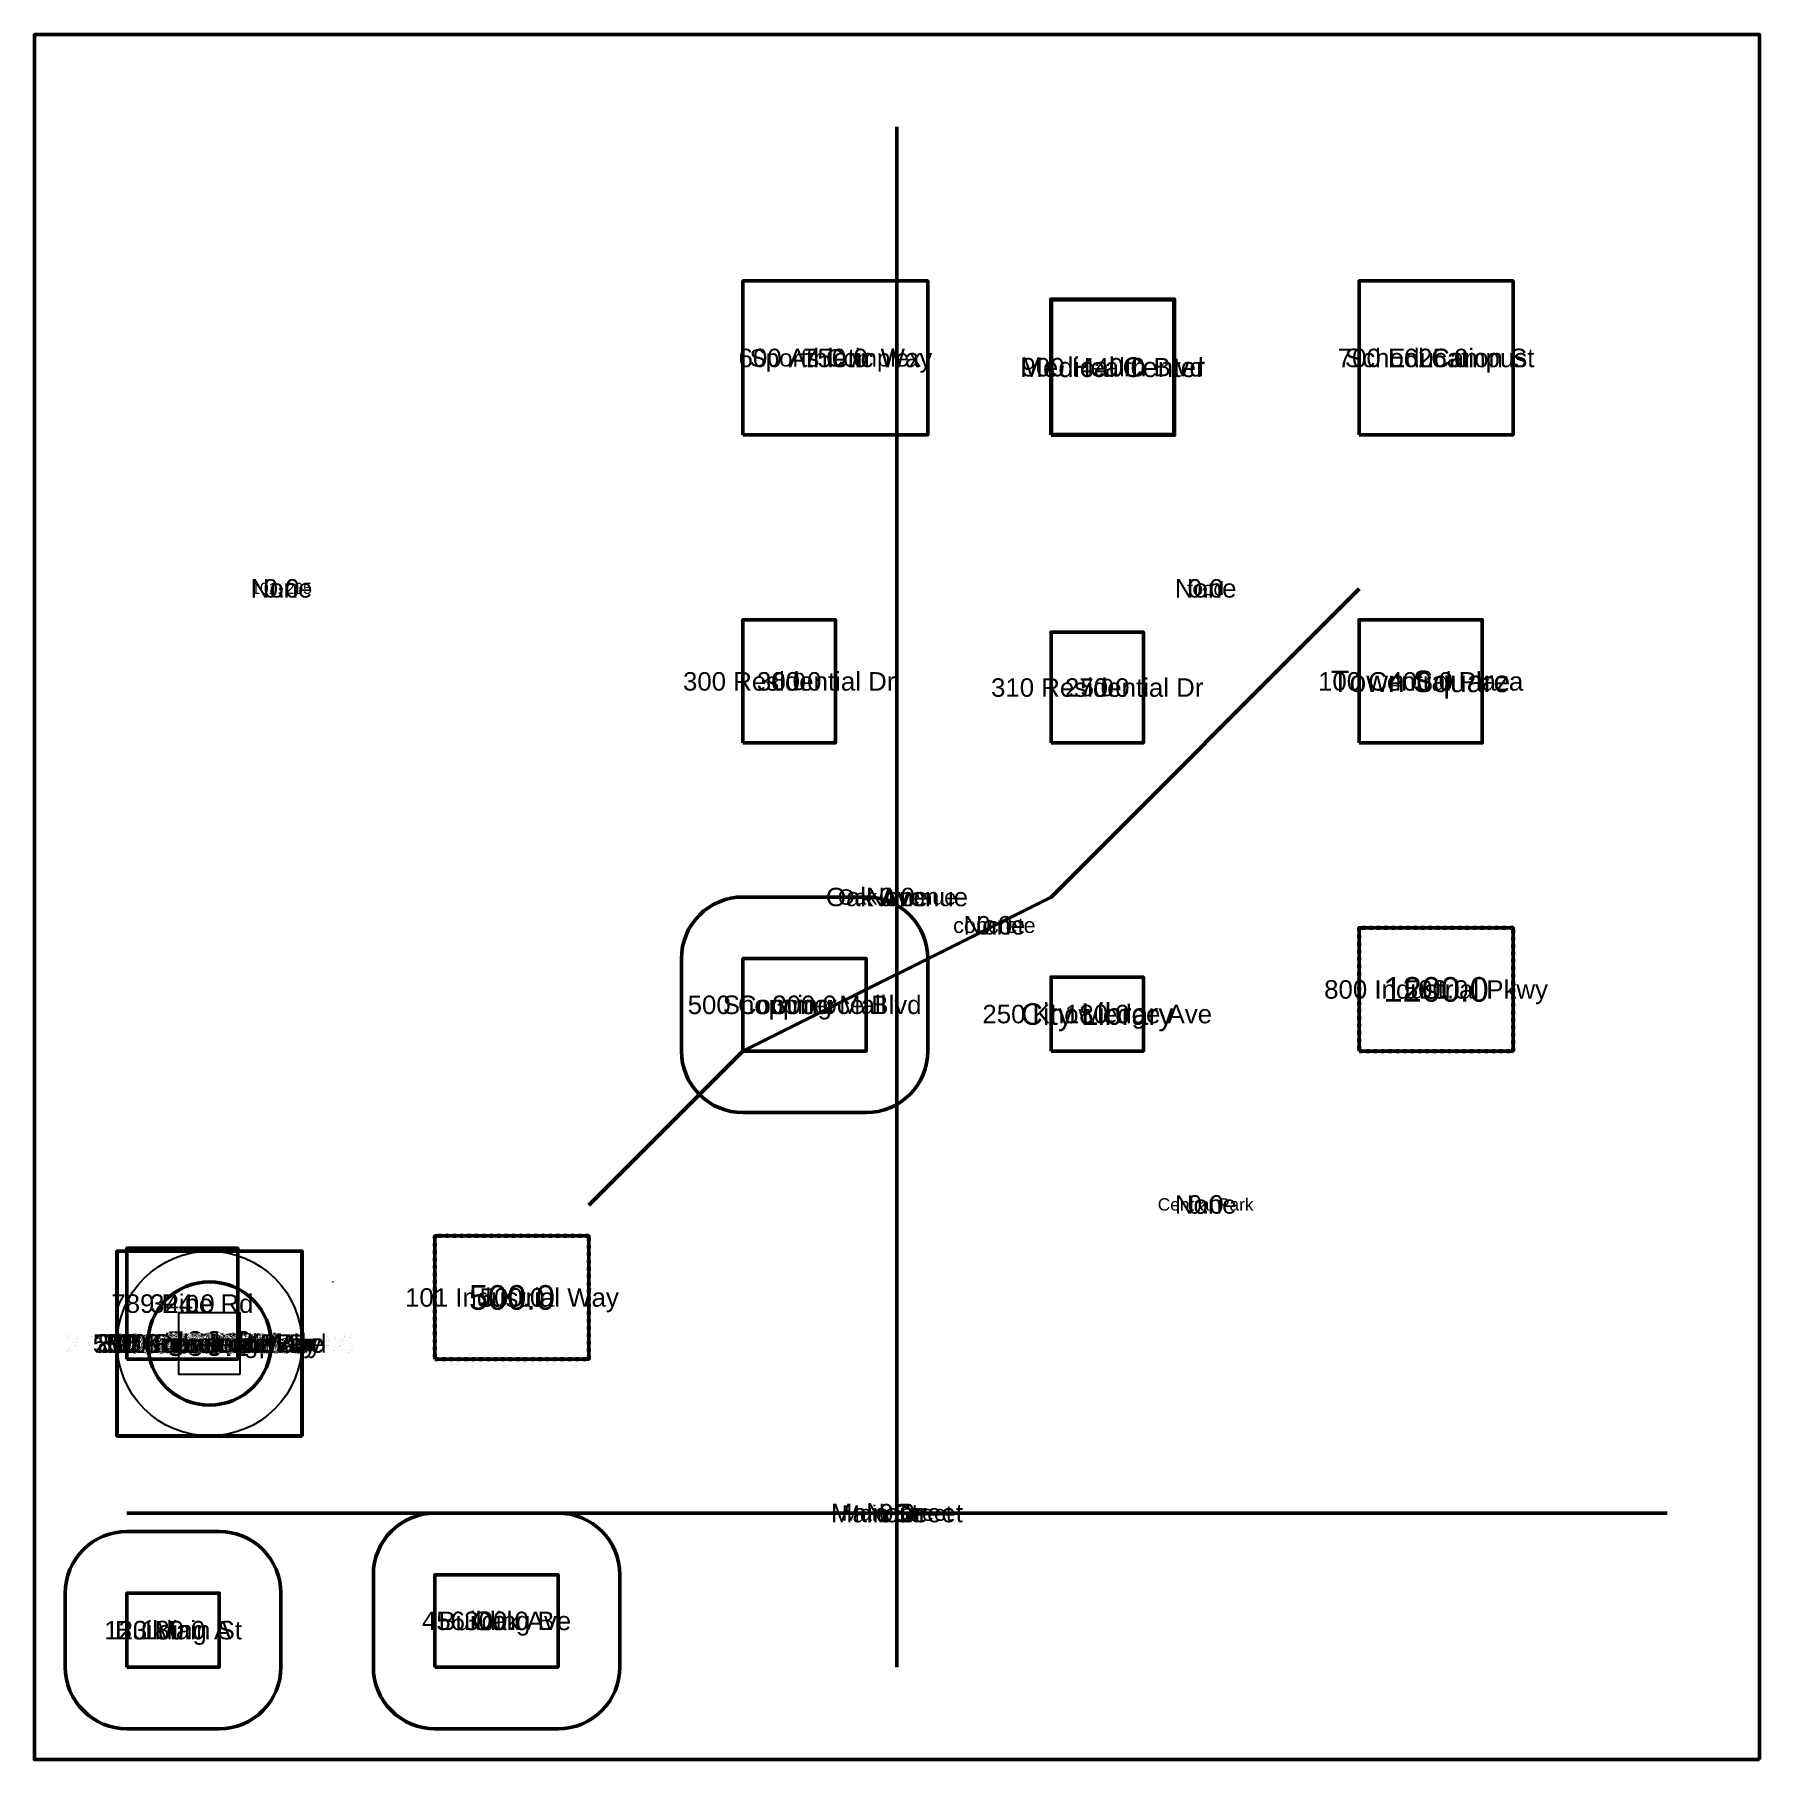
# Model space of a CAD drawing. Header units: metres. Extents: x -15 to 265, y -15 to 265.
import ezdxf
from ezdxf.enums import TextEntityAlignment as Align

# ---------------------------------------------------------------- set-up
doc = ezdxf.new("R2010")
doc.units = ezdxf.units.M
doc.linetypes.add('CENTER', pattern=[1.25, 0.625, -0.25, 0.125, -0.25])
doc.linetypes.add('DASHED', pattern=[1.2, 0.5, -0.7])
for name, color, linetype in [('all_buildings', 1, 'Continuous'), ('all_new_buildings', 1, 'Continuous'), ('amenities', 7, 'Continuous'), ('bike_paths', 2, 'Continuous'), ('buffered_commercial', 1, 'Continuous'), ('buildings', 1, 'Continuous'), ('buildings_with_calculated_area', 1, 'Continuous'), ('commercial_buildings', 1, 'Continuous'), ('educational_facilities', 5, 'Continuous'), ('healthcare_facilities', 1, 'Continuous'), ('industrial_buildings', 8, 'Continuous'), ('main_roads', 2, 'Continuous'), ('merged_buildings_roads', 1, 'Continuous'), ('parks', 4, 'Continuous'), ('points', 4, 'Continuous'), ('public_buildings', 3, 'Continuous'), ('recreational_facilities', 7, 'Continuous'), ('residential_buildings', 5, 'Continuous'), ('roads', 2, 'Continuous'), ('study_area_boundary', 1, 'Continuous'), ('transit_stops', 7, 'Continuous')]:
    doc.layers.add(name, color=color, linetype=linetype)
doc.styles.add('Arial', font='txt')

msp = doc.modelspace()

# ---------------------------------------------------------------- texts
at = {"layer": 'all_buildings', "color": 5, "linetype": 'Continuous', "lineweight": 50, "style": 'Arial'}
for s, p in [('600 Athletic Way', (115, 212.5)), ('700 Education St', (212.5, 212.5)), ('900 Health Blvd', (160, 211)), ('None', (25.1, 175.1)), ('None', (175.1, 175.1)), ('300 Residential Dr', (107.5, 160)), ('310 Residential Dr', (157.5, 159)), ('100 Central Plaza', (210, 160)), ('None', (125, 125)), ('None', (140.81, 120.41)), ('800 Industrial Pkwy', (212.5, 110)), ('500 Commerce Blvd', (110, 107.5)), ('250 Knowledge Ave', (157.5, 106)), ('None', (175.1, 75.1)), ('101 Industrial Way', (62.5, 60)), ('789 Pine Rd', (9, 59)), ('500 Commerce Blvd', (13.42, 52.53)), ('500 Commerce Blvd', (13.42, 52.53)), ('250 Knowledge Ave', (13.4, 52.53)), ('250 Knowledge Ave', (13.4, 52.53)), ('800 Industrial Pkwy', (13.42, 52.52)), ('800 Industrial Pkwy', (13.42, 52.52)), ('300 Residential Dr', (13.4, 52.52)), ('300 Residential Dr', (13.4, 52.52)), ('310 Residential Dr', (13.41, 52.53)), ('310 Residential Dr', (13.41, 52.53)), ('101 Industrial Way', (13.41, 52.52)), ('101 Industrial Way', (13.41, 52.52)), ('101 Industrial Way', (13.41, 52.52)), ('100 Central Plaza', (13.4, 52.52)), ('100 Central Plaza', (13.4, 52.52)), ('700 Education St', (13.41, 52.51)), ('700 Education St', (13.41, 52.51)), ('600 Athletic Way', (13.43, 52.53)), ('600 Athletic Way', (13.43, 52.53)), ('900 Health Blvd', (13.39, 52.53)), ('900 Health Blvd', (13.39, 52.53)), ('456 Oak Ave', (13.41, 52.52)), ('456 Oak Ave', (13.41, 52.52)), ('456 Oak Ave', (13.41, 52.52)), ('789 Pine Rd', (13.41, 52.52)), ('789 Pine Rd', (13.41, 52.52)), ('789 Pine Rd', (13.41, 52.52)), ('123 Main St', (13.4, 52.52)), ('123 Main St', (13.4, 52.52)), ('123 Main St', (13.4, 52.52)), ('None', (13.4, 52.52)), ('None', (13.41, 52.52)), ('None', (13.4, 52.52)), ('None', (13.4, 52.52)), ('None', (13.41, 52.52)), ('None', (13.4, 52.52)), ('None', (13.5, 52.62)), ('None', (13.5, 52.62)), ('None', (13.51, 52.62)), ('None', (13.5, 52.62)), ('None', (13.5, 52.62)), ('None', (13.51, 52.62)), ('nan', (13.4, 52.52)), ('nan', (13.41, 52.52)), ('nan', (13.4, 52.52)), ('nan', (13.5, 52.62)), ('nan', (13.5, 52.62)), ('nan', (13.51, 52.62)), ('None', (125, 25)), ('456 Oak Ave', (60, 7.5)), ('123 Main St', (7.5, 6))]:
    msp.add_text(s, height=3, dxfattribs=at).set_placement(p, align=Align.MIDDLE_CENTER)
at = {"layer": 'all_new_buildings', "color": 5, "style": 'Arial'}
for s, p in [('2000.0', (13.43, 52.53)), ('2500.0', (13.5, 52.62)), ('1000.0', (13.4, 52.52)), ('1500.0', (13.41, 52.51)), ('1200.0', (13.42, 52.52)), ('400.0', (13.4, 52.53)), ('300.0', (13.41, 52.52)), ('550.0', (13.41, 52.53)), ('500.0', (13.41, 52.52)), ('900.0', (13.39, 52.53)), ('800.0', (13.42, 52.53)), ('600.0', (13.4, 52.52)), ('200.0', (13.41, 52.52)), ('150.0', (13.4, 52.52)), ('nan', (13.4, 52.52)), ('nan', (13.41, 52.52)), ('nan', (13.4, 52.52)), ('nan', (13.5, 52.62)), ('nan', (13.51, 52.62))]:
    msp.add_text(s, height=3, dxfattribs=at).set_placement(p, align=Align.MIDDLE_CENTER)
at = {"layer": 'amenities', "color": 2, "linetype": 'Continuous', "lineweight": 25, "style": 'Arial'}
for p in [(175.1, 175.1), (13.51, 52.62), (13.51, 52.62), (13.51, 52.62)]:
    msp.add_text('food', height=2.2, dxfattribs=at).set_placement(p, align=Align.MIDDLE_CENTER)
at = {"layer": 'bike_paths', "color": 3, "linetype": 'DASHED', "lineweight": 30, "style": 'Arial'}
for p in [(140.81, 120.41), (13.4, 52.52), (13.4, 52.52), (13.4, 52.52)]:
    msp.add_text('concrete', height=2.5, dxfattribs=at).set_placement(p, align=Align.MIDDLE_CENTER)
at = {"layer": 'buffered_commercial', "color": 5, "linetype": 'Continuous', "lineweight": 50, "style": 'Arial'}
for s, p in [('Shopping Mall', (110, 107.5)), ('Shopping Mall', (13.42, 52.53)), ('Shopping Mall', (13.42, 52.53)), ('Building A', (13.4, 52.52)), ('Building A', (13.4, 52.52)), ('Building A', (13.4, 52.52)), ('Building B', (13.41, 52.52)), ('Building B', (13.41, 52.52)), ('Building B', (13.41, 52.52)), ('Building B', (60, 7.5)), ('Building A', (7.5, 6))]:
    msp.add_text(s, height=3, dxfattribs=at).set_placement(p, align=Align.MIDDLE_CENTER)
at = {"layer": 'buildings', "color": 5, "linetype": 'Continuous', "lineweight": 50, "style": 'Arial'}
msp.add_text('commercial', height=3, dxfattribs=at).set_placement((13.4, 52.52), align=Align.MIDDLE_CENTER)
at = {"layer": 'buildings', "color": 5, "style": 'Arial'}
msp.add_text('commercial', height=3, dxfattribs=at).set_placement((13.4, 52.52), align=Align.MIDDLE_CENTER)
at = {"layer": 'buildings_with_calculated_area', "color": 5, "linetype": 'Continuous', "lineweight": 50, "style": 'Arial'}
for s, p in [('750.0', (115, 212.5)), ('625.0', (212.5, 212.5)), ('440.0', (160, 211)), ('0.0', (25.1, 175.1)), ('0.0', (175.1, 175.1)), ('300.0', (107.5, 160)), ('270.0', (157.5, 159)), ('400.0', (210, 160)), ('0.0', (125, 125)), ('0.0', (140.81, 120.41)), ('500.0', (212.5, 110)), ('300.0', (110, 107.5)), ('180.0', (157.5, 106)), ('0.0', (175.1, 75.1)), ('324.0', (9, 59)), ('500.0', (62.5, 60)), ('1.2000000424450263e-05', (13.39, 52.53)), ('1.2000000424450263e-05', (13.39, 52.53)), ('1.2000000424450263e-05', (13.4, 52.52)), ('1.9999999494757503e-05', (13.41, 52.51)), ('1.2000000424450263e-05', (13.4, 52.52)), ('1.9999999494757503e-05', (13.41, 52.51)), ('1.2000000424450263e-05', (13.42, 52.53)), ('1.2000000424450263e-05', (13.42, 52.53)), ('1.9999999494757503e-05', (13.43, 52.53)), ('1.9999999494757503e-05', (13.43, 52.53)), ('1.4999999621068127e-05', (13.42, 52.52)), ('1.4999999621068127e-05', (13.42, 52.52)), ('3.999999989900971e-06', (13.4, 52.52)), ('3.999999989900971e-06', (13.4, 52.52)), ('3.999999989900971e-06', (13.4, 52.52)), ('3.999999989900971e-06', (13.41, 52.52)), ('3.999999989900971e-06', (13.41, 52.52)), ('3.999999989900971e-06', (13.41, 52.52)), ('9.000000318337698e-06', (13.4, 52.52)), ('9.000000318337698e-06', (13.4, 52.52)), ('6.000000212225132e-06', (13.4, 52.53)), ('9.000000318337698e-06', (13.41, 52.53)), ('6.000000212225132e-06', (13.4, 52.53)), ('9.000000318337698e-06', (13.41, 52.53)), ('6.000000212225132e-06', (13.41, 52.52)), ('6.000000212225132e-06', (13.41, 52.52)), ('6.000000212225132e-06', (13.41, 52.52)), ('6.000000212225132e-06', (13.41, 52.52)), ('6.000000212225132e-06', (13.41, 52.52)), ('6.000000212225132e-06', (13.41, 52.52)), ('0.0', (13.4, 52.52)), ('0.0', (13.41, 52.52)), ('0.0', (13.4, 52.52)), ('0.0', (13.4, 52.52)), ('0.0', (13.41, 52.52)), ('0.0', (13.4, 52.52)), ('0.0', (13.4, 52.52)), ('0.0', (13.41, 52.52)), ('0.0', (13.4, 52.52)), ('0.0', (13.5, 52.62)), ('0.0', (13.5, 52.62)), ('0.0', (13.51, 52.62)), ('0.0', (13.5, 52.62)), ('0.0', (13.5, 52.62)), ('0.0', (13.51, 52.62)), ('0.0', (13.5, 52.62)), ('0.0', (13.5, 52.62)), ('0.0', (13.51, 52.62)), ('0.0', (125, 25)), ('300.0', (60, 7.5)), ('180.0', (7.5, 6))]:
    msp.add_text(s, height=3, dxfattribs=at).set_placement(p, align=Align.MIDDLE_CENTER)
at = {"layer": 'commercial_buildings', "color": 5, "linetype": 'Continuous', "lineweight": 50, "style": 'Arial'}
for s, p in [('Shopping Mall', (110, 107.5)), ('Shopping Mall', (13.42, 52.53)), ('Shopping Mall', (13.42, 52.53)), ('Building A', (13.4, 52.52)), ('Building A', (13.4, 52.52)), ('Building A', (13.4, 52.52)), ('Building B', (13.41, 52.52)), ('Building B', (13.41, 52.52)), ('Building B', (13.41, 52.52)), ('Building B', (60, 7.5)), ('Building A', (7.5, 6))]:
    msp.add_text(s, height=3, dxfattribs=at).set_placement(p, align=Align.MIDDLE_CENTER)
at = {"layer": 'educational_facilities', "color": 2, "linetype": 'CENTER', "lineweight": 40, "style": 'Arial'}
for s, p in [('School Campus', (212.5, 212.5)), ('School Campus', (13.41, 52.51)), ('3.0', (13.41, 52.51))]:
    msp.add_text(s, height=3, dxfattribs=at).set_placement(p, align=Align.MIDDLE_CENTER)
at = {"layer": 'healthcare_facilities', "color": 7, "linetype": 'Continuous', "lineweight": 60, "style": 'Arial'}
for s, p in [('Medical Center', (160, 211)), ('900 Health Blvd', (13.39, 52.53)), ('Medical Center', (13.39, 52.53))]:
    msp.add_text(s, height=3.2, dxfattribs=at).set_placement(p, align=Align.MIDDLE_CENTER)
at = {"layer": 'industrial_buildings', "color": 1, "linetype": 'DASHED', "lineweight": 60, "style": 'Arial'}
for s, p in [('1200.0', (212.5, 110)), ('500.0', (62.5, 60)), ('1200.0', (13.42, 52.52)), ('1200.0', (13.42, 52.52)), ('500.0', (13.41, 52.52)), ('500.0', (13.41, 52.52)), ('500.0', (13.41, 52.52))]:
    msp.add_text(s, height=4, dxfattribs=at).set_placement(p, align=Align.MIDDLE_CENTER)
at = {"layer": 'main_roads', "color": 3, "linetype": 'DASHED', "lineweight": 30, "style": 'Arial'}
for s, p in [('Oak Avenue', (125, 125)), ('Oak Avenue', (13.41, 52.52)), ('Oak Avenue', (13.41, 52.52)), ('Oak Avenue', (13.41, 52.52)), ('Main Street', (13.4, 52.52)), ('Main Street', (13.4, 52.52)), ('Main Street', (13.4, 52.52)), ('Main Street', (125, 25))]:
    msp.add_text(s, height=2.5, dxfattribs=at).set_placement(p, align=Align.MIDDLE_CENTER)
at = {"layer": 'merged_buildings_roads', "color": 5, "linetype": 'Continuous', "lineweight": 50, "style": 'Arial'}
for s, p in [('Oak Avenue', (125, 125)), ('Shopping Mall', (110, 107.5)), ('Shopping Mall', (13.42, 52.53)), ('Shopping Mall', (13.42, 52.53)), ('Oak Avenue', (13.41, 52.52)), ('Oak Avenue', (13.41, 52.52)), ('Oak Avenue', (13.41, 52.52)), ('Main Street', (13.4, 52.52)), ('Main Street', (13.4, 52.52)), ('Main Street', (13.4, 52.52)), ('Building A', (13.4, 52.52)), ('Building A', (13.4, 52.52)), ('Building A', (13.4, 52.52)), ('Building B', (13.41, 52.52)), ('Building B', (13.41, 52.52)), ('Building B', (13.41, 52.52)), ('Main Street', (125, 25)), ('Building B', (60, 7.5)), ('Building A', (7.5, 6))]:
    msp.add_text(s, height=3, dxfattribs=at).set_placement(p, align=Align.MIDDLE_CENTER)
at = {"layer": 'parks', "color": 6, "linetype": 'Continuous', "lineweight": 20, "style": 'Arial'}
for p in [(175.1, 75.1), (13.5, 52.62), (13.5, 52.62), (13.5, 52.62)]:
    msp.add_text('Central Park', height=2, dxfattribs=at).set_placement(p, align=Align.MIDDLE_CENTER)
at = {"layer": 'points', "color": 6, "linetype": 'Continuous', "lineweight": 20, "style": 'Arial'}
msp.add_text('Park Point', height=2, dxfattribs=at).set_placement((13.5, 52.62), align=Align.MIDDLE_CENTER)
at = {"layer": 'points', "color": 6, "style": 'Arial'}
msp.add_text('Park Point', height=2, dxfattribs=at).set_placement((13.5, 52.62), align=Align.MIDDLE_CENTER)
at = {"layer": 'public_buildings', "color": 7, "linetype": 'Continuous', "lineweight": 50, "style": 'Arial'}
for s, p in [('Town Square', (210, 160)), ('City Library', (157.5, 106)), ('Town Square', (13.4, 52.52)), ('Town Square', (13.4, 52.52)), ('City Library', (13.4, 52.53)), ('City Library', (13.4, 52.53))]:
    msp.add_text(s, height=3.5, dxfattribs=at).set_placement(p, align=Align.MIDDLE_CENTER)
at = {"layer": 'recreational_facilities', "color": 5, "linetype": 'DASHED', "lineweight": 35, "style": 'Arial'}
for p in [(115, 212.5), (13.43, 52.53), (13.43, 52.53)]:
    msp.add_text('Sports Complex', height=2.8, dxfattribs=at).set_placement(p, align=Align.MIDDLE_CENTER)
at = {"layer": 'residential_buildings', "color": 7, "linetype": 'Continuous', "lineweight": 40, "style": 'Arial'}
for s, p in [('6.0', (107.5, 160)), ('5.0', (157.5, 159)), ('4.0', (9, 59)), ('4.0', (13.41, 52.52)), ('4.0', (13.41, 52.52)), ('4.0', (13.41, 52.52)), ('5.0', (13.41, 52.53)), ('5.0', (13.41, 52.53)), ('6.0', (13.4, 52.52)), ('6.0', (13.4, 52.52))]:
    msp.add_text(s, height=2.8, dxfattribs=at).set_placement(p, align=Align.MIDDLE_CENTER)
at = {"layer": 'roads', "color": 3, "linetype": 'DASHED', "lineweight": 30, "style": 'Arial'}
msp.add_text('highway', height=2.5, dxfattribs=at).set_placement((13.4, 52.52), align=Align.MIDDLE_CENTER)
at = {"layer": 'roads', "color": 3, "style": 'Arial'}
msp.add_text('highway', height=2.5, dxfattribs=at).set_placement((13.4, 52.52), align=Align.MIDDLE_CENTER)
at = {"layer": 'transit_stops', "color": 5, "linetype": 'Continuous', "lineweight": 15, "style": 'Arial'}
for p in [(25.1, 175.1), (13.5, 52.62), (13.5, 52.62), (13.5, 52.62)]:
    msp.add_text('101, 205', height=1.8, dxfattribs=at).set_placement(p, align=Align.MIDDLE_CENTER)

# ---------------------------------------------------------------- linework, layer by layer
at = {"layer": 'all_buildings', "color": 1, "linetype": 'Continuous', "lineweight": 50}
for points in [[(125, 0), (125, 250)], [(75, 75), (100, 100), (150, 125), (200, 175)], [(13.4, 52.52), (13.41, 52.52)], [(13.4, 52.52), (13.4, 52.52), (13.41, 52.52)], [(13.4, 52.52), (13.41, 52.52)], [(13.4, 52.52), (13.4, 52.52), (13.41, 52.52)], [(13.4, 52.52), (13.41, 52.52)], [(13.4, 52.52), (13.4, 52.52), (13.41, 52.52)], [(13.41, 52.52), (13.41, 52.53)], [(13.41, 52.52), (13.41, 52.53)], [(13.41, 52.52), (13.41, 52.53)], [(0, 25), (250, 25)]]:
    msp.add_lwpolyline(points, dxfattribs=at)
for points in [[(100, 200), (130, 200), (130, 225), (100, 225), (100, 200)], [(200, 200), (225, 200), (225, 225), (200, 225), (200, 200)], [(150, 200), (170, 200), (170, 222), (150, 222), (150, 200)], [(100, 150), (115, 150), (115, 170), (100, 170), (100, 150)], [(150, 150), (165, 150), (165, 168), (150, 168), (150, 150)], [(200, 150), (220, 150), (220, 170), (200, 170), (200, 150)], [(200, 100), (225, 100), (225, 120), (200, 120), (200, 100)], [(100, 100), (120, 100), (120, 115), (100, 115), (100, 100)], [(150, 100), (165, 100), (165, 112), (150, 112), (150, 100)], [(50, 50), (75, 50), (75, 70), (50, 70), (50, 50)], [(0, 50), (18, 50), (18, 68), (0, 68), (0, 50)], [(13.39, 52.53), (13.39, 52.53), (13.39, 52.53), (13.39, 52.53), (13.39, 52.53)], [(13.39, 52.53), (13.39, 52.53), (13.39, 52.53), (13.39, 52.53), (13.39, 52.53)], [(13.4, 52.52), (13.41, 52.52), (13.41, 52.53), (13.4, 52.53), (13.4, 52.52)], [(13.4, 52.52), (13.41, 52.52), (13.41, 52.53), (13.4, 52.53), (13.4, 52.52)], [(13.4, 52.52), (13.4, 52.52), (13.4, 52.53), (13.4, 52.53), (13.4, 52.52)], [(13.4, 52.52), (13.41, 52.52), (13.41, 52.53), (13.4, 52.53), (13.4, 52.52)], [(13.4, 52.52), (13.4, 52.52), (13.4, 52.53), (13.4, 52.53), (13.4, 52.52)], [(13.4, 52.52), (13.41, 52.52), (13.41, 52.52), (13.4, 52.52), (13.4, 52.52)], [(13.4, 52.52), (13.41, 52.52), (13.41, 52.52), (13.4, 52.52), (13.4, 52.52)], [(13.39, 52.52), (13.4, 52.52), (13.4, 52.52), (13.39, 52.52), (13.39, 52.52)], [(13.4, 52.52), (13.41, 52.52), (13.41, 52.52), (13.4, 52.52), (13.4, 52.52)], [(13.4, 52.52), (13.41, 52.52), (13.41, 52.52), (13.4, 52.52), (13.4, 52.52)], [(13.39, 52.52), (13.4, 52.52), (13.4, 52.52), (13.39, 52.52), (13.39, 52.52)], [(13.4, 52.52), (13.41, 52.52), (13.41, 52.52), (13.4, 52.52), (13.4, 52.52)], [(13.41, 52.53), (13.41, 52.53), (13.41, 52.53), (13.41, 52.53), (13.41, 52.53)], [(13.41, 52.53), (13.41, 52.53), (13.41, 52.53), (13.41, 52.53), (13.41, 52.53)], [(13.41, 52.52), (13.41, 52.52), (13.41, 52.52), (13.41, 52.52), (13.41, 52.52)], [(13.41, 52.52), (13.41, 52.52), (13.41, 52.52), (13.41, 52.52), (13.41, 52.52)], [(13.41, 52.52), (13.41, 52.52), (13.41, 52.52), (13.41, 52.52), (13.41, 52.52)], [(13.41, 52.52), (13.41, 52.52), (13.41, 52.52), (13.41, 52.52), (13.41, 52.52)], [(13.41, 52.51), (13.41, 52.51), (13.41, 52.52), (13.41, 52.52), (13.41, 52.51)], [(13.41, 52.52), (13.41, 52.52), (13.41, 52.52), (13.41, 52.52), (13.41, 52.52)], [(13.41, 52.52), (13.41, 52.52), (13.41, 52.52), (13.41, 52.52), (13.41, 52.52)], [(13.41, 52.51), (13.41, 52.51), (13.41, 52.52), (13.41, 52.52), (13.41, 52.51)], [(13.41, 52.52), (13.42, 52.52), (13.42, 52.53), (13.41, 52.53), (13.41, 52.52)], [(13.43, 52.53), (13.43, 52.53), (13.43, 52.53), (13.43, 52.53), (13.43, 52.53)], [(13.41, 52.52), (13.42, 52.52), (13.42, 52.53), (13.41, 52.53), (13.41, 52.52)], [(13.43, 52.53), (13.43, 52.53), (13.43, 52.53), (13.43, 52.53), (13.43, 52.53)], [(13.42, 52.52), (13.43, 52.52), (13.43, 52.52), (13.42, 52.52), (13.42, 52.52)], [(13.42, 52.52), (13.43, 52.52), (13.43, 52.52), (13.42, 52.52), (13.42, 52.52)], [(50, 0), (70, 0), (70, 15), (50, 15), (50, 0)], [(0, 0), (15, 0), (15, 12), (0, 12), (0, 0)]]:
    msp.add_lwpolyline(points, close=True, dxfattribs=at)
for p in [(25, 175), (175, 175), (175, 75), (13.4, 52.52), (13.4, 52.52), (13.4, 52.52), (13.4, 52.52), (13.4, 52.52), (13.4, 52.52), (13.41, 52.52), (13.41, 52.52), (13.41, 52.52)]:
    msp.add_point(p, dxfattribs=at)
at = {"layer": 'all_new_buildings'}
for points in [[(13.39, 52.53), (13.39, 52.53), (13.39, 52.53), (13.39, 52.53), (13.39, 52.53)], [(13.4, 52.52), (13.41, 52.52), (13.41, 52.53), (13.4, 52.53), (13.4, 52.52)], [(13.4, 52.52), (13.4, 52.52), (13.4, 52.53), (13.4, 52.53), (13.4, 52.52)], [(13.4, 52.52), (13.41, 52.52), (13.41, 52.52), (13.4, 52.52), (13.4, 52.52)], [(13.39, 52.52), (13.4, 52.52), (13.4, 52.52), (13.39, 52.52), (13.39, 52.52)], [(13.4, 52.52), (13.41, 52.52), (13.41, 52.52), (13.4, 52.52), (13.4, 52.52)], [(13.41, 52.53), (13.41, 52.53), (13.41, 52.53), (13.41, 52.53), (13.41, 52.53)], [(13.41, 52.52), (13.41, 52.52), (13.41, 52.52), (13.41, 52.52), (13.41, 52.52)], [(13.41, 52.52), (13.41, 52.52), (13.41, 52.52), (13.41, 52.52), (13.41, 52.52)], [(13.41, 52.51), (13.41, 52.51), (13.41, 52.52), (13.41, 52.52), (13.41, 52.51)], [(13.41, 52.52), (13.42, 52.52), (13.42, 52.53), (13.41, 52.53), (13.41, 52.52)], [(13.43, 52.53), (13.43, 52.53), (13.43, 52.53), (13.43, 52.53), (13.43, 52.53)], [(13.42, 52.52), (13.43, 52.52), (13.43, 52.52), (13.42, 52.52), (13.42, 52.52)]]:
    msp.add_lwpolyline(points, close=True, dxfattribs=at)
at = {"layer": 'all_new_buildings', "color": 1, "linetype": 'Continuous', "lineweight": 50}
for points in [[(13.4, 52.52), (13.41, 52.52)], [(13.4, 52.52), (13.4, 52.52), (13.41, 52.52)], [(13.41, 52.52), (13.41, 52.53)]]:
    msp.add_lwpolyline(points, dxfattribs=at)
for p in [(13.4, 52.52), (13.4, 52.52), (13.41, 52.52)]:
    msp.add_point(p, dxfattribs=at)
at = {"layer": 'amenities', "color": 7, "linetype": 'Continuous', "lineweight": 25}
for p in [(175, 175), (13.41, 52.52), (13.41, 52.52), (13.41, 52.52)]:
    msp.add_point(p, dxfattribs=at)
at = {"layer": 'bike_paths', "color": 2, "linetype": 'DASHED', "lineweight": 30}
for points in [[(75, 75), (100, 100), (150, 125), (200, 175)], [(13.4, 52.52), (13.4, 52.52), (13.41, 52.52)], [(13.4, 52.52), (13.4, 52.52), (13.41, 52.52)], [(13.4, 52.52), (13.4, 52.52), (13.41, 52.52)]]:
    msp.add_lwpolyline(points, dxfattribs=at)
at = {"layer": 'bounding_box'}
msp.add_lwpolyline([(18.41, 47.52), (18.41, 57.52), (8.4, 57.52), (8.4, 47.52), (18.41, 47.52)], close=True, dxfattribs=at)
msp.add_lwpolyline([(18.41, 47.52), (18.41, 57.52), (8.4, 57.52), (8.4, 47.52), (18.41, 47.52)], close=True, dxfattribs=at)
msp.add_lwpolyline([(18.41, 47.52), (18.41, 57.52), (8.4, 57.52), (8.4, 47.52), (18.41, 47.52)], close=True, dxfattribs=at)
msp.add_lwpolyline([(18.41, 47.52), (18.41, 57.52), (8.4, 57.52), (8.4, 47.52), (18.41, 47.52)], close=True, dxfattribs=at)
msp.add_lwpolyline([(18.41, 47.52), (18.41, 57.52), (8.4, 57.52), (8.4, 47.52), (18.41, 47.52)], close=True, dxfattribs=at)
msp.add_lwpolyline([(18.41, 47.52), (18.41, 57.52), (8.4, 57.52), (8.4, 47.52), (18.41, 47.52)], close=True, dxfattribs=at)
msp.add_lwpolyline([(18.41, 47.52), (18.41, 57.52), (8.4, 57.52), (8.4, 47.52), (18.41, 47.52)], close=True, dxfattribs=at)
msp.add_lwpolyline([(18.41, 47.52), (18.41, 57.52), (8.4, 57.52), (8.4, 47.52), (18.41, 47.52)], close=True, dxfattribs=at)
at = {"layer": 'buffered_buildings'}
msp.add_lwpolyline([(3.4, 52.52), (3.4, 52.52), (3.45, 53.5), (3.6, 54.47), (3.83, 55.42), (4.17, 56.35), (4.58, 57.24), (5.09, 58.08), (5.67, 58.87), (6.33, 59.59), (7.06, 60.25), (7.85, 60.84), (8.69, 61.34), (9.58, 61.76), (10.5, 62.09), (11.45, 62.33), (12.42, 62.47), (13.4, 62.52), (13.41, 62.52), (14.39, 62.47), (15.36, 62.33), (16.31, 62.09), (17.23, 61.76), (18.12, 61.34), (18.96, 60.84), (19.75, 60.25), (20.48, 59.59), (21.14, 58.87), (21.72, 58.08), (22.23, 57.24), (22.64, 56.35), (22.98, 55.42), (23.21, 54.47), (23.36, 53.5), (23.41, 52.52), (23.41, 52.52), (23.36, 51.54), (23.21, 50.57), (22.98, 49.62), (22.64, 48.69), (22.23, 47.81), (21.72, 46.96), (21.14, 46.18), (20.48, 45.45), (19.75, 44.79), (18.96, 44.21), (18.12, 43.7), (17.23, 43.28), (16.31, 42.95), (15.36, 42.71), (14.39, 42.57), (13.41, 42.52), (13.4, 42.52), (12.42, 42.57), (11.45, 42.71), (10.5, 42.95), (9.58, 43.28), (8.69, 43.7), (7.85, 44.21), (7.06, 44.79), (6.33, 45.45), (5.67, 46.18), (5.09, 46.96), (4.58, 47.81), (4.17, 48.69), (3.83, 49.62), (3.6, 50.57), (3.45, 51.54), (3.4, 52.52)], close=True, dxfattribs=at)
msp.add_lwpolyline([(3.4, 52.52), (3.4, 52.52), (3.45, 53.5), (3.6, 54.47), (3.83, 55.42), (4.17, 56.35), (4.58, 57.24), (5.09, 58.08), (5.67, 58.87), (6.33, 59.59), (7.06, 60.25), (7.85, 60.84), (8.69, 61.34), (9.58, 61.76), (10.5, 62.09), (11.45, 62.33), (12.42, 62.47), (13.4, 62.52), (13.41, 62.52), (14.39, 62.47), (15.36, 62.33), (16.31, 62.09), (17.23, 61.76), (18.12, 61.34), (18.96, 60.84), (19.75, 60.25), (20.48, 59.59), (21.14, 58.87), (21.72, 58.08), (22.23, 57.24), (22.64, 56.35), (22.98, 55.42), (23.21, 54.47), (23.36, 53.5), (23.41, 52.52), (23.41, 52.52), (23.36, 51.54), (23.21, 50.57), (22.98, 49.62), (22.64, 48.69), (22.23, 47.81), (21.72, 46.96), (21.14, 46.18), (20.48, 45.45), (19.75, 44.79), (18.96, 44.21), (18.12, 43.7), (17.23, 43.28), (16.31, 42.95), (15.36, 42.71), (14.39, 42.57), (13.41, 42.52), (13.4, 42.52), (12.42, 42.57), (11.45, 42.71), (10.5, 42.95), (9.58, 43.28), (8.69, 43.7), (7.85, 44.21), (7.06, 44.79), (6.33, 45.45), (5.67, 46.18), (5.09, 46.96), (4.58, 47.81), (4.17, 48.69), (3.83, 49.62), (3.6, 50.57), (3.45, 51.54), (3.4, 52.52)], close=True, dxfattribs=at)
msp.add_lwpolyline([(3.4, 52.52), (3.4, 52.52), (3.45, 53.5), (3.6, 54.47), (3.83, 55.42), (4.17, 56.35), (4.58, 57.24), (5.09, 58.08), (5.67, 58.87), (6.33, 59.59), (7.06, 60.25), (7.85, 60.84), (8.69, 61.34), (9.58, 61.76), (10.5, 62.09), (11.45, 62.33), (12.42, 62.47), (13.4, 62.52), (13.41, 62.52), (14.39, 62.47), (15.36, 62.33), (16.31, 62.09), (17.23, 61.76), (18.12, 61.34), (18.96, 60.84), (19.75, 60.25), (20.48, 59.59), (21.14, 58.87), (21.72, 58.08), (22.23, 57.24), (22.64, 56.35), (22.98, 55.42), (23.21, 54.47), (23.36, 53.5), (23.41, 52.52), (23.41, 52.52), (23.36, 51.54), (23.21, 50.57), (22.98, 49.62), (22.64, 48.69), (22.23, 47.81), (21.72, 46.96), (21.14, 46.18), (20.48, 45.45), (19.75, 44.79), (18.96, 44.21), (18.12, 43.7), (17.23, 43.28), (16.31, 42.95), (15.36, 42.71), (14.39, 42.57), (13.41, 42.52), (13.4, 42.52), (12.42, 42.57), (11.45, 42.71), (10.5, 42.95), (9.58, 43.28), (8.69, 43.7), (7.85, 44.21), (7.06, 44.79), (6.33, 45.45), (5.67, 46.18), (5.09, 46.96), (4.58, 47.81), (4.17, 48.69), (3.83, 49.62), (3.6, 50.57), (3.45, 51.54), (3.4, 52.52)], close=True, dxfattribs=at)
msp.add_lwpolyline([(3.4, 52.52), (3.4, 52.52), (3.45, 53.5), (3.6, 54.47), (3.83, 55.42), (4.17, 56.35), (4.58, 57.24), (5.09, 58.08), (5.67, 58.87), (6.33, 59.59), (7.06, 60.25), (7.85, 60.84), (8.69, 61.34), (9.58, 61.76), (10.5, 62.09), (11.45, 62.33), (12.42, 62.47), (13.4, 62.52), (13.41, 62.52), (14.39, 62.47), (15.36, 62.33), (16.31, 62.09), (17.23, 61.76), (18.12, 61.34), (18.96, 60.84), (19.75, 60.25), (20.48, 59.59), (21.14, 58.87), (21.72, 58.08), (22.23, 57.24), (22.64, 56.35), (22.98, 55.42), (23.21, 54.47), (23.36, 53.5), (23.41, 52.52), (23.41, 52.52), (23.36, 51.54), (23.21, 50.57), (22.98, 49.62), (22.64, 48.69), (22.23, 47.81), (21.72, 46.96), (21.14, 46.18), (20.48, 45.45), (19.75, 44.79), (18.96, 44.21), (18.12, 43.7), (17.23, 43.28), (16.31, 42.95), (15.36, 42.71), (14.39, 42.57), (13.41, 42.52), (13.4, 42.52), (12.42, 42.57), (11.45, 42.71), (10.5, 42.95), (9.58, 43.28), (8.69, 43.7), (7.85, 44.21), (7.06, 44.79), (6.33, 45.45), (5.67, 46.18), (5.09, 46.96), (4.58, 47.81), (4.17, 48.69), (3.83, 49.62), (3.6, 50.57), (3.45, 51.54), (3.4, 52.52)], close=True, dxfattribs=at)
msp.add_lwpolyline([(3.4, 52.52), (3.4, 52.52), (3.45, 53.5), (3.6, 54.47), (3.83, 55.42), (4.17, 56.35), (4.58, 57.24), (5.09, 58.08), (5.67, 58.87), (6.33, 59.59), (7.06, 60.25), (7.85, 60.84), (8.69, 61.34), (9.58, 61.76), (10.5, 62.09), (11.45, 62.33), (12.42, 62.47), (13.4, 62.52), (13.41, 62.52), (14.39, 62.47), (15.36, 62.33), (16.31, 62.09), (17.23, 61.76), (18.12, 61.34), (18.96, 60.84), (19.75, 60.25), (20.48, 59.59), (21.14, 58.87), (21.72, 58.08), (22.23, 57.24), (22.64, 56.35), (22.98, 55.42), (23.21, 54.47), (23.36, 53.5), (23.41, 52.52), (23.41, 52.52), (23.36, 51.54), (23.21, 50.57), (22.98, 49.62), (22.64, 48.69), (22.23, 47.81), (21.72, 46.96), (21.14, 46.18), (20.48, 45.45), (19.75, 44.79), (18.96, 44.21), (18.12, 43.7), (17.23, 43.28), (16.31, 42.95), (15.36, 42.71), (14.39, 42.57), (13.41, 42.52), (13.4, 42.52), (12.42, 42.57), (11.45, 42.71), (10.5, 42.95), (9.58, 43.28), (8.69, 43.7), (7.85, 44.21), (7.06, 44.79), (6.33, 45.45), (5.67, 46.18), (5.09, 46.96), (4.58, 47.81), (4.17, 48.69), (3.83, 49.62), (3.6, 50.57), (3.45, 51.54), (3.4, 52.52)], close=True, dxfattribs=at)
msp.add_lwpolyline([(3.4, 52.52), (3.4, 52.52), (3.45, 53.5), (3.6, 54.47), (3.83, 55.42), (4.17, 56.35), (4.58, 57.24), (5.09, 58.08), (5.67, 58.87), (6.33, 59.59), (7.06, 60.25), (7.85, 60.84), (8.69, 61.34), (9.58, 61.76), (10.5, 62.09), (11.45, 62.33), (12.42, 62.47), (13.4, 62.52), (13.41, 62.52), (14.39, 62.47), (15.36, 62.33), (16.31, 62.09), (17.23, 61.76), (18.12, 61.34), (18.96, 60.84), (19.75, 60.25), (20.48, 59.59), (21.14, 58.87), (21.72, 58.08), (22.23, 57.24), (22.64, 56.35), (22.98, 55.42), (23.21, 54.47), (23.36, 53.5), (23.41, 52.52), (23.41, 52.52), (23.36, 51.54), (23.21, 50.57), (22.98, 49.62), (22.64, 48.69), (22.23, 47.81), (21.72, 46.96), (21.14, 46.18), (20.48, 45.45), (19.75, 44.79), (18.96, 44.21), (18.12, 43.7), (17.23, 43.28), (16.31, 42.95), (15.36, 42.71), (14.39, 42.57), (13.41, 42.52), (13.4, 42.52), (12.42, 42.57), (11.45, 42.71), (10.5, 42.95), (9.58, 43.28), (8.69, 43.7), (7.85, 44.21), (7.06, 44.79), (6.33, 45.45), (5.67, 46.18), (5.09, 46.96), (4.58, 47.81), (4.17, 48.69), (3.83, 49.62), (3.6, 50.57), (3.45, 51.54), (3.4, 52.52)], close=True, dxfattribs=at)
msp.add_lwpolyline([(3.4, 52.52), (3.4, 52.52), (3.45, 53.5), (3.6, 54.47), (3.83, 55.42), (4.17, 56.35), (4.58, 57.24), (5.09, 58.08), (5.67, 58.87), (6.33, 59.59), (7.06, 60.25), (7.85, 60.84), (8.69, 61.34), (9.58, 61.76), (10.5, 62.09), (11.45, 62.33), (12.42, 62.47), (13.4, 62.52), (13.41, 62.52), (14.39, 62.47), (15.36, 62.33), (16.31, 62.09), (17.23, 61.76), (18.12, 61.34), (18.96, 60.84), (19.75, 60.25), (20.48, 59.59), (21.14, 58.87), (21.72, 58.08), (22.23, 57.24), (22.64, 56.35), (22.98, 55.42), (23.21, 54.47), (23.36, 53.5), (23.41, 52.52), (23.41, 52.52), (23.36, 51.54), (23.21, 50.57), (22.98, 49.62), (22.64, 48.69), (22.23, 47.81), (21.72, 46.96), (21.14, 46.18), (20.48, 45.45), (19.75, 44.79), (18.96, 44.21), (18.12, 43.7), (17.23, 43.28), (16.31, 42.95), (15.36, 42.71), (14.39, 42.57), (13.41, 42.52), (13.4, 42.52), (12.42, 42.57), (11.45, 42.71), (10.5, 42.95), (9.58, 43.28), (8.69, 43.7), (7.85, 44.21), (7.06, 44.79), (6.33, 45.45), (5.67, 46.18), (5.09, 46.96), (4.58, 47.81), (4.17, 48.69), (3.83, 49.62), (3.6, 50.57), (3.45, 51.54), (3.4, 52.52)], close=True, dxfattribs=at)
msp.add_lwpolyline([(3.4, 52.52), (3.4, 52.52), (3.45, 53.5), (3.6, 54.47), (3.83, 55.42), (4.17, 56.35), (4.58, 57.24), (5.09, 58.08), (5.67, 58.87), (6.33, 59.59), (7.06, 60.25), (7.85, 60.84), (8.69, 61.34), (9.58, 61.76), (10.5, 62.09), (11.45, 62.33), (12.42, 62.47), (13.4, 62.52), (13.41, 62.52), (14.39, 62.47), (15.36, 62.33), (16.31, 62.09), (17.23, 61.76), (18.12, 61.34), (18.96, 60.84), (19.75, 60.25), (20.48, 59.59), (21.14, 58.87), (21.72, 58.08), (22.23, 57.24), (22.64, 56.35), (22.98, 55.42), (23.21, 54.47), (23.36, 53.5), (23.41, 52.52), (23.41, 52.52), (23.36, 51.54), (23.21, 50.57), (22.98, 49.62), (22.64, 48.69), (22.23, 47.81), (21.72, 46.96), (21.14, 46.18), (20.48, 45.45), (19.75, 44.79), (18.96, 44.21), (18.12, 43.7), (17.23, 43.28), (16.31, 42.95), (15.36, 42.71), (14.39, 42.57), (13.41, 42.52), (13.4, 42.52), (12.42, 42.57), (11.45, 42.71), (10.5, 42.95), (9.58, 43.28), (8.69, 43.7), (7.85, 44.21), (7.06, 44.79), (6.33, 45.45), (5.67, 46.18), (5.09, 46.96), (4.58, 47.81), (4.17, 48.69), (3.83, 49.62), (3.6, 50.57), (3.45, 51.54), (3.4, 52.52)], close=True, dxfattribs=at)
at = {"layer": 'buffered_commercial', "color": 1, "linetype": 'Continuous', "lineweight": 50}
for points in [[(90, 100), (90, 115), (90.05, 115.98), (90.19, 116.95), (90.43, 117.9), (90.76, 118.83), (91.18, 119.71), (91.69, 120.56), (92.27, 121.34), (92.93, 122.07), (93.66, 122.73), (94.44, 123.31), (95.29, 123.82), (96.17, 124.24), (97.1, 124.57), (98.05, 124.81), (99.02, 124.95), (100, 125), (120, 125), (120.98, 124.95), (121.95, 124.81), (122.9, 124.57), (123.83, 124.24), (124.71, 123.82), (125.56, 123.31), (126.34, 122.73), (127.07, 122.07), (127.73, 121.34), (128.31, 120.56), (128.82, 119.71), (129.24, 118.83), (129.57, 117.9), (129.81, 116.95), (129.95, 115.98), (130, 115), (130, 100), (129.95, 99.02), (129.81, 98.05), (129.57, 97.1), (129.24, 96.17), (128.82, 95.29), (128.31, 94.44), (127.73, 93.66), (127.07, 92.93), (126.34, 92.27), (125.56, 91.69), (124.71, 91.18), (123.83, 90.76), (122.9, 90.43), (121.95, 90.19), (120.98, 90.05), (120, 90), (100, 90), (99.02, 90.05), (98.05, 90.19), (97.1, 90.43), (96.17, 90.76), (95.29, 91.18), (94.44, 91.69), (93.66, 92.27), (92.93, 92.93), (92.27, 93.66), (91.69, 94.44), (91.18, 95.29), (90.76, 96.17), (90.43, 97.1), (90.19, 98.05), (90.05, 99.02), (90, 100)], [(3.4, 52.52), (3.4, 52.52), (3.45, 53.5), (3.6, 54.47), (3.83, 55.42), (4.17, 56.35), (4.58, 57.24), (5.09, 58.08), (5.67, 58.87), (6.33, 59.59), (7.06, 60.25), (7.85, 60.84), (8.69, 61.34), (9.58, 61.76), (10.5, 62.09), (11.45, 62.33), (12.42, 62.47), (13.4, 62.52), (13.41, 62.52), (14.39, 62.47), (15.36, 62.33), (16.31, 62.09), (17.23, 61.76), (18.12, 61.34), (18.96, 60.84), (19.75, 60.25), (20.48, 59.59), (21.14, 58.87), (21.72, 58.08), (22.23, 57.24), (22.64, 56.35), (22.98, 55.42), (23.21, 54.47), (23.36, 53.5), (23.41, 52.52), (23.41, 52.52), (23.36, 51.54), (23.21, 50.57), (22.98, 49.62), (22.64, 48.69), (22.23, 47.81), (21.72, 46.96), (21.14, 46.18), (20.48, 45.45), (19.75, 44.79), (18.96, 44.21), (18.12, 43.7), (17.23, 43.28), (16.31, 42.95), (15.36, 42.71), (14.39, 42.57), (13.41, 42.52), (13.4, 42.52), (12.42, 42.57), (11.45, 42.71), (10.5, 42.95), (9.58, 43.28), (8.69, 43.7), (7.85, 44.21), (7.06, 44.79), (6.33, 45.45), (5.67, 46.18), (5.09, 46.96), (4.58, 47.81), (4.17, 48.69), (3.83, 49.62), (3.6, 50.57), (3.45, 51.54), (3.4, 52.52)], [(3.4, 52.52), (3.4, 52.52), (3.45, 53.5), (3.6, 54.47), (3.83, 55.42), (4.17, 56.35), (4.58, 57.24), (5.09, 58.08), (5.67, 58.87), (6.33, 59.59), (7.06, 60.25), (7.85, 60.84), (8.69, 61.34), (9.58, 61.76), (10.5, 62.09), (11.45, 62.33), (12.42, 62.47), (13.4, 62.52), (13.41, 62.52), (14.39, 62.47), (15.36, 62.33), (16.31, 62.09), (17.23, 61.76), (18.12, 61.34), (18.96, 60.84), (19.75, 60.25), (20.48, 59.59), (21.14, 58.87), (21.72, 58.08), (22.23, 57.24), (22.64, 56.35), (22.98, 55.42), (23.21, 54.47), (23.36, 53.5), (23.41, 52.52), (23.41, 52.52), (23.36, 51.54), (23.21, 50.57), (22.98, 49.62), (22.64, 48.69), (22.23, 47.81), (21.72, 46.96), (21.14, 46.18), (20.48, 45.45), (19.75, 44.79), (18.96, 44.21), (18.12, 43.7), (17.23, 43.28), (16.31, 42.95), (15.36, 42.71), (14.39, 42.57), (13.41, 42.52), (13.4, 42.52), (12.42, 42.57), (11.45, 42.71), (10.5, 42.95), (9.58, 43.28), (8.69, 43.7), (7.85, 44.21), (7.06, 44.79), (6.33, 45.45), (5.67, 46.18), (5.09, 46.96), (4.58, 47.81), (4.17, 48.69), (3.83, 49.62), (3.6, 50.57), (3.45, 51.54), (3.4, 52.52)], [(3.4, 52.52), (3.4, 52.52), (3.45, 53.5), (3.6, 54.47), (3.83, 55.42), (4.17, 56.35), (4.58, 57.24), (5.09, 58.08), (5.67, 58.87), (6.33, 59.59), (7.06, 60.25), (7.85, 60.84), (8.69, 61.34), (9.58, 61.76), (10.5, 62.09), (11.45, 62.33), (12.42, 62.47), (13.4, 62.52), (13.41, 62.52), (14.39, 62.47), (15.36, 62.33), (16.31, 62.09), (17.23, 61.76), (18.12, 61.34), (18.96, 60.84), (19.75, 60.25), (20.48, 59.59), (21.14, 58.87), (21.72, 58.08), (22.23, 57.24), (22.64, 56.35), (22.98, 55.42), (23.21, 54.47), (23.36, 53.5), (23.41, 52.52), (23.41, 52.52), (23.36, 51.54), (23.21, 50.57), (22.98, 49.62), (22.64, 48.69), (22.23, 47.81), (21.72, 46.96), (21.14, 46.18), (20.48, 45.45), (19.75, 44.79), (18.96, 44.21), (18.12, 43.7), (17.23, 43.28), (16.31, 42.95), (15.36, 42.71), (14.39, 42.57), (13.41, 42.52), (13.4, 42.52), (12.42, 42.57), (11.45, 42.71), (10.5, 42.95), (9.58, 43.28), (8.69, 43.7), (7.85, 44.21), (7.06, 44.79), (6.33, 45.45), (5.67, 46.18), (5.09, 46.96), (4.58, 47.81), (4.17, 48.69), (3.83, 49.62), (3.6, 50.57), (3.45, 51.54), (3.4, 52.52)], [(3.41, 52.52), (3.41, 52.53), (3.46, 53.51), (3.61, 54.48), (3.85, 55.43), (4.18, 56.35), (4.6, 57.24), (5.1, 58.08), (5.68, 58.87), (6.34, 59.6), (7.07, 60.26), (7.86, 60.84), (8.7, 61.35), (9.59, 61.77), (10.51, 62.1), (11.46, 62.34), (12.43, 62.48), (13.41, 62.53), (13.42, 62.53), (14.4, 62.48), (15.37, 62.34), (16.32, 62.1), (17.25, 61.77), (18.13, 61.35), (18.97, 60.84), (19.76, 60.26), (20.49, 59.6), (21.15, 58.87), (21.73, 58.08), (22.24, 57.24), (22.66, 56.35), (22.99, 55.43), (23.23, 54.48), (23.37, 53.51), (23.42, 52.53), (23.42, 52.52), (23.37, 51.54), (23.23, 50.57), (22.99, 49.62), (22.66, 48.7), (22.24, 47.81), (21.73, 46.97), (21.15, 46.18), (20.49, 45.45), (19.76, 44.79), (18.97, 44.21), (18.13, 43.71), (17.25, 43.29), (16.32, 42.96), (15.37, 42.72), (14.4, 42.57), (13.42, 42.52), (13.41, 42.52), (12.43, 42.57), (11.46, 42.72), (10.51, 42.96), (9.59, 43.29), (8.7, 43.71), (7.86, 44.21), (7.07, 44.79), (6.34, 45.45), (5.68, 46.18), (5.1, 46.97), (4.6, 47.81), (4.18, 48.7), (3.85, 49.62), (3.61, 50.57), (3.46, 51.54), (3.41, 52.52)], [(3.41, 52.52), (3.41, 52.53), (3.46, 53.51), (3.61, 54.48), (3.85, 55.43), (4.18, 56.35), (4.6, 57.24), (5.1, 58.08), (5.68, 58.87), (6.34, 59.6), (7.07, 60.26), (7.86, 60.84), (8.7, 61.35), (9.59, 61.77), (10.51, 62.1), (11.46, 62.34), (12.43, 62.48), (13.41, 62.53), (13.42, 62.53), (14.4, 62.48), (15.37, 62.34), (16.32, 62.1), (17.25, 61.77), (18.13, 61.35), (18.97, 60.84), (19.76, 60.26), (20.49, 59.6), (21.15, 58.87), (21.73, 58.08), (22.24, 57.24), (22.66, 56.35), (22.99, 55.43), (23.23, 54.48), (23.37, 53.51), (23.42, 52.53), (23.42, 52.52), (23.37, 51.54), (23.23, 50.57), (22.99, 49.62), (22.66, 48.7), (22.24, 47.81), (21.73, 46.97), (21.15, 46.18), (20.49, 45.45), (19.76, 44.79), (18.97, 44.21), (18.13, 43.71), (17.25, 43.29), (16.32, 42.96), (15.37, 42.72), (14.4, 42.57), (13.42, 42.52), (13.41, 42.52), (12.43, 42.57), (11.46, 42.72), (10.51, 42.96), (9.59, 43.29), (8.7, 43.71), (7.86, 44.21), (7.07, 44.79), (6.34, 45.45), (5.68, 46.18), (5.1, 46.97), (4.6, 47.81), (4.18, 48.7), (3.85, 49.62), (3.61, 50.57), (3.46, 51.54), (3.41, 52.52)], [(3.41, 52.52), (3.41, 52.52), (3.46, 53.5), (3.6, 54.47), (3.84, 55.43), (4.17, 56.35), (4.59, 57.24), (5.09, 58.08), (5.68, 58.87), (6.34, 59.59), (7.06, 60.25), (7.85, 60.84), (8.69, 61.34), (9.58, 61.76), (10.5, 62.09), (11.46, 62.33), (12.43, 62.47), (13.41, 62.52), (13.41, 62.52), (14.39, 62.47), (15.36, 62.33), (16.31, 62.09), (17.24, 61.76), (18.12, 61.34), (18.96, 60.84), (19.75, 60.25), (20.48, 59.59), (21.14, 58.87), (21.72, 58.08), (22.23, 57.24), (22.65, 56.35), (22.98, 55.43), (23.22, 54.47), (23.36, 53.5), (23.41, 52.52), (23.41, 52.52), (23.36, 51.54), (23.22, 50.57), (22.98, 49.62), (22.65, 48.69), (22.23, 47.81), (21.72, 46.97), (21.14, 46.18), (20.48, 45.45), (19.75, 44.79), (18.96, 44.21), (18.12, 43.7), (17.24, 43.28), (16.31, 42.95), (15.36, 42.71), (14.39, 42.57), (13.41, 42.52), (13.41, 42.52), (12.43, 42.57), (11.46, 42.71), (10.5, 42.95), (9.58, 43.28), (8.69, 43.7), (7.85, 44.21), (7.06, 44.79), (6.34, 45.45), (5.68, 46.18), (5.09, 46.97), (4.59, 47.81), (4.17, 48.69), (3.84, 49.62), (3.6, 50.57), (3.46, 51.54), (3.41, 52.52)], [(3.41, 52.52), (3.41, 52.52), (3.46, 53.5), (3.6, 54.47), (3.84, 55.43), (4.17, 56.35), (4.59, 57.24), (5.09, 58.08), (5.68, 58.87), (6.34, 59.59), (7.06, 60.25), (7.85, 60.84), (8.69, 61.34), (9.58, 61.76), (10.5, 62.09), (11.46, 62.33), (12.43, 62.47), (13.41, 62.52), (13.41, 62.52), (14.39, 62.47), (15.36, 62.33), (16.31, 62.09), (17.24, 61.76), (18.12, 61.34), (18.96, 60.84), (19.75, 60.25), (20.48, 59.59), (21.14, 58.87), (21.72, 58.08), (22.23, 57.24), (22.65, 56.35), (22.98, 55.43), (23.22, 54.47), (23.36, 53.5), (23.41, 52.52), (23.41, 52.52), (23.36, 51.54), (23.22, 50.57), (22.98, 49.62), (22.65, 48.69), (22.23, 47.81), (21.72, 46.97), (21.14, 46.18), (20.48, 45.45), (19.75, 44.79), (18.96, 44.21), (18.12, 43.7), (17.24, 43.28), (16.31, 42.95), (15.36, 42.71), (14.39, 42.57), (13.41, 42.52), (13.41, 42.52), (12.43, 42.57), (11.46, 42.71), (10.5, 42.95), (9.58, 43.28), (8.69, 43.7), (7.85, 44.21), (7.06, 44.79), (6.34, 45.45), (5.68, 46.18), (5.09, 46.97), (4.59, 47.81), (4.17, 48.69), (3.84, 49.62), (3.6, 50.57), (3.46, 51.54), (3.41, 52.52)], [(3.41, 52.52), (3.41, 52.52), (3.46, 53.5), (3.6, 54.47), (3.84, 55.43), (4.17, 56.35), (4.59, 57.24), (5.09, 58.08), (5.68, 58.87), (6.34, 59.59), (7.06, 60.25), (7.85, 60.84), (8.69, 61.34), (9.58, 61.76), (10.5, 62.09), (11.46, 62.33), (12.43, 62.47), (13.41, 62.52), (13.41, 62.52), (14.39, 62.47), (15.36, 62.33), (16.31, 62.09), (17.24, 61.76), (18.12, 61.34), (18.96, 60.84), (19.75, 60.25), (20.48, 59.59), (21.14, 58.87), (21.72, 58.08), (22.23, 57.24), (22.65, 56.35), (22.98, 55.43), (23.22, 54.47), (23.36, 53.5), (23.41, 52.52), (23.41, 52.52), (23.36, 51.54), (23.22, 50.57), (22.98, 49.62), (22.65, 48.69), (22.23, 47.81), (21.72, 46.97), (21.14, 46.18), (20.48, 45.45), (19.75, 44.79), (18.96, 44.21), (18.12, 43.7), (17.24, 43.28), (16.31, 42.95), (15.36, 42.71), (14.39, 42.57), (13.41, 42.52), (13.41, 42.52), (12.43, 42.57), (11.46, 42.71), (10.5, 42.95), (9.58, 43.28), (8.69, 43.7), (7.85, 44.21), (7.06, 44.79), (6.34, 45.45), (5.68, 46.18), (5.09, 46.97), (4.59, 47.81), (4.17, 48.69), (3.84, 49.62), (3.6, 50.57), (3.46, 51.54), (3.41, 52.52)], [(40, 0), (40, 15), (40.05, 15.98), (40.19, 16.95), (40.43, 17.9), (40.76, 18.83), (41.18, 19.71), (41.69, 20.56), (42.27, 21.34), (42.93, 22.07), (43.66, 22.73), (44.44, 23.31), (45.29, 23.82), (46.17, 24.24), (47.1, 24.57), (48.05, 24.81), (49.02, 24.95), (50, 25), (70, 25), (70.98, 24.95), (71.95, 24.81), (72.9, 24.57), (73.83, 24.24), (74.71, 23.82), (75.56, 23.31), (76.34, 22.73), (77.07, 22.07), (77.73, 21.34), (78.31, 20.56), (78.82, 19.71), (79.24, 18.83), (79.57, 17.9), (79.81, 16.95), (79.95, 15.98), (80, 15), (80, 0), (79.95, -0.98), (79.81, -1.95), (79.57, -2.9), (79.24, -3.83), (78.82, -4.71), (78.31, -5.56), (77.73, -6.34), (77.07, -7.07), (76.34, -7.73), (75.56, -8.31), (74.71, -8.82), (73.83, -9.24), (72.9, -9.57), (71.95, -9.81), (70.98, -9.95), (70, -10), (50, -10), (49.02, -9.95), (48.05, -9.81), (47.1, -9.57), (46.17, -9.24), (45.29, -8.82), (44.44, -8.31), (43.66, -7.73), (42.93, -7.07), (42.27, -6.34), (41.69, -5.56), (41.18, -4.71), (40.76, -3.83), (40.43, -2.9), (40.19, -1.95), (40.05, -0.98), (40, 0)], [(-10, 0), (-10, 12), (-9.95, 12.98), (-9.81, 13.95), (-9.57, 14.9), (-9.24, 15.83), (-8.82, 16.71), (-8.31, 17.56), (-7.73, 18.34), (-7.07, 19.07), (-6.34, 19.73), (-5.56, 20.31), (-4.71, 20.82), (-3.83, 21.24), (-2.9, 21.57), (-1.95, 21.81), (-0.98, 21.95), (0, 22), (15, 22), (15.98, 21.95), (16.95, 21.81), (17.9, 21.57), (18.83, 21.24), (19.71, 20.82), (20.56, 20.31), (21.34, 19.73), (22.07, 19.07), (22.73, 18.34), (23.31, 17.56), (23.82, 16.71), (24.24, 15.83), (24.57, 14.9), (24.81, 13.95), (24.95, 12.98), (25, 12), (25, 0), (24.95, -0.98), (24.81, -1.95), (24.57, -2.9), (24.24, -3.83), (23.82, -4.71), (23.31, -5.56), (22.73, -6.34), (22.07, -7.07), (21.34, -7.73), (20.56, -8.31), (19.71, -8.82), (18.83, -9.24), (17.9, -9.57), (16.95, -9.81), (15.98, -9.95), (15, -10), (0, -10), (-0.98, -9.95), (-1.95, -9.81), (-2.9, -9.57), (-3.83, -9.24), (-4.71, -8.82), (-5.56, -8.31), (-6.34, -7.73), (-7.07, -7.07), (-7.73, -6.34), (-8.31, -5.56), (-8.82, -4.71), (-9.24, -3.83), (-9.57, -2.9), (-9.81, -1.95), (-9.95, -0.98), (-10, 0)]]:
    msp.add_lwpolyline(points, close=True, dxfattribs=at)
at = {"layer": 'buildings', "color": 1, "linetype": 'Continuous', "lineweight": 50}
msp.add_lwpolyline([(13.4, 52.52), (13.41, 52.52), (13.41, 52.52), (13.4, 52.52), (13.4, 52.52)], close=True, dxfattribs=at)
msp.add_lwpolyline([(13.4, 52.52), (13.41, 52.52), (13.41, 52.52), (13.4, 52.52), (13.4, 52.52)], close=True, dxfattribs=at)
msp.add_lwpolyline([(13.4, 52.52), (13.41, 52.52), (13.41, 52.52), (13.4, 52.52), (13.4, 52.52)], close=True, dxfattribs=at)
msp.add_lwpolyline([(13.4, 52.52), (13.41, 52.52), (13.41, 52.52), (13.4, 52.52), (13.4, 52.52)], close=True, dxfattribs=at)
msp.add_lwpolyline([(13.4, 52.52), (13.41, 52.52), (13.41, 52.52), (13.4, 52.52), (13.4, 52.52)], close=True, dxfattribs=at)
msp.add_lwpolyline([(13.4, 52.52), (13.41, 52.52), (13.41, 52.52), (13.4, 52.52), (13.4, 52.52)], close=True, dxfattribs=at)
msp.add_lwpolyline([(13.4, 52.52), (13.41, 52.52), (13.41, 52.52), (13.4, 52.52), (13.4, 52.52)], close=True, dxfattribs=at)
msp.add_lwpolyline([(13.4, 52.52), (13.41, 52.52), (13.41, 52.52), (13.4, 52.52), (13.4, 52.52)], close=True, dxfattribs=at)
msp.add_lwpolyline([(13.4, 52.52), (13.41, 52.52), (13.41, 52.52), (13.4, 52.52), (13.4, 52.52)], close=True, dxfattribs=at)
msp.add_lwpolyline([(13.4, 52.52), (13.41, 52.52), (13.41, 52.52), (13.4, 52.52), (13.4, 52.52)], close=True, dxfattribs=at)
msp.add_lwpolyline([(13.4, 52.52), (13.41, 52.52), (13.41, 52.52), (13.4, 52.52), (13.4, 52.52)], close=True, dxfattribs=at)
at = {"layer": 'buildings'}
msp.add_lwpolyline([(13.4, 52.52), (13.41, 52.52), (13.41, 52.52), (13.4, 52.52), (13.4, 52.52)], close=True, dxfattribs=at)
at = {"layer": 'buildings_with_area'}
msp.add_lwpolyline([(13.4, 52.52), (13.41, 52.52), (13.41, 52.52), (13.4, 52.52), (13.4, 52.52)], close=True, dxfattribs=at)
msp.add_lwpolyline([(13.4, 52.52), (13.41, 52.52), (13.41, 52.52), (13.4, 52.52), (13.4, 52.52)], close=True, dxfattribs=at)
msp.add_lwpolyline([(13.4, 52.52), (13.41, 52.52), (13.41, 52.52), (13.4, 52.52), (13.4, 52.52)], close=True, dxfattribs=at)
msp.add_lwpolyline([(13.4, 52.52), (13.41, 52.52), (13.41, 52.52), (13.4, 52.52), (13.4, 52.52)], close=True, dxfattribs=at)
msp.add_lwpolyline([(13.4, 52.52), (13.41, 52.52), (13.41, 52.52), (13.4, 52.52), (13.4, 52.52)], close=True, dxfattribs=at)
msp.add_lwpolyline([(13.4, 52.52), (13.41, 52.52), (13.41, 52.52), (13.4, 52.52), (13.4, 52.52)], close=True, dxfattribs=at)
msp.add_lwpolyline([(13.4, 52.52), (13.41, 52.52), (13.41, 52.52), (13.4, 52.52), (13.4, 52.52)], close=True, dxfattribs=at)
msp.add_lwpolyline([(13.4, 52.52), (13.41, 52.52), (13.41, 52.52), (13.4, 52.52), (13.4, 52.52)], close=True, dxfattribs=at)
at = {"layer": 'buildings_with_calculated_area', "color": 1, "linetype": 'Continuous', "lineweight": 50}
for points in [[(125, 0), (125, 250)], [(75, 75), (100, 100), (150, 125), (200, 175)], [(13.4, 52.52), (13.41, 52.52)], [(13.4, 52.52), (13.4, 52.52), (13.41, 52.52)], [(13.4, 52.52), (13.41, 52.52)], [(13.4, 52.52), (13.4, 52.52), (13.41, 52.52)], [(13.4, 52.52), (13.41, 52.52)], [(13.4, 52.52), (13.4, 52.52), (13.41, 52.52)], [(13.41, 52.52), (13.41, 52.53)], [(13.41, 52.52), (13.41, 52.53)], [(13.41, 52.52), (13.41, 52.53)], [(0, 25), (250, 25)]]:
    msp.add_lwpolyline(points, dxfattribs=at)
for points in [[(100, 200), (130, 200), (130, 225), (100, 225), (100, 200)], [(200, 200), (225, 200), (225, 225), (200, 225), (200, 200)], [(150, 200), (170, 200), (170, 222), (150, 222), (150, 200)], [(100, 150), (115, 150), (115, 170), (100, 170), (100, 150)], [(150, 150), (165, 150), (165, 168), (150, 168), (150, 150)], [(200, 150), (220, 150), (220, 170), (200, 170), (200, 150)], [(200, 100), (225, 100), (225, 120), (200, 120), (200, 100)], [(100, 100), (120, 100), (120, 115), (100, 115), (100, 100)], [(150, 100), (165, 100), (165, 112), (150, 112), (150, 100)], [(50, 50), (75, 50), (75, 70), (50, 70), (50, 50)], [(0, 50), (18, 50), (18, 68), (0, 68), (0, 50)], [(13.39, 52.53), (13.39, 52.53), (13.39, 52.53), (13.39, 52.53), (13.39, 52.53)], [(13.39, 52.53), (13.39, 52.53), (13.39, 52.53), (13.39, 52.53), (13.39, 52.53)], [(13.4, 52.52), (13.41, 52.52), (13.41, 52.53), (13.4, 52.53), (13.4, 52.52)], [(13.4, 52.52), (13.41, 52.52), (13.41, 52.53), (13.4, 52.53), (13.4, 52.52)], [(13.4, 52.52), (13.4, 52.52), (13.4, 52.53), (13.4, 52.53), (13.4, 52.52)], [(13.4, 52.52), (13.41, 52.52), (13.41, 52.53), (13.4, 52.53), (13.4, 52.52)], [(13.4, 52.52), (13.4, 52.52), (13.4, 52.53), (13.4, 52.53), (13.4, 52.52)], [(13.4, 52.52), (13.41, 52.52), (13.41, 52.52), (13.4, 52.52), (13.4, 52.52)], [(13.4, 52.52), (13.41, 52.52), (13.41, 52.52), (13.4, 52.52), (13.4, 52.52)], [(13.39, 52.52), (13.4, 52.52), (13.4, 52.52), (13.39, 52.52), (13.39, 52.52)], [(13.4, 52.52), (13.41, 52.52), (13.41, 52.52), (13.4, 52.52), (13.4, 52.52)], [(13.4, 52.52), (13.41, 52.52), (13.41, 52.52), (13.4, 52.52), (13.4, 52.52)], [(13.39, 52.52), (13.4, 52.52), (13.4, 52.52), (13.39, 52.52), (13.39, 52.52)], [(13.4, 52.52), (13.41, 52.52), (13.41, 52.52), (13.4, 52.52), (13.4, 52.52)], [(13.41, 52.53), (13.41, 52.53), (13.41, 52.53), (13.41, 52.53), (13.41, 52.53)], [(13.41, 52.53), (13.41, 52.53), (13.41, 52.53), (13.41, 52.53), (13.41, 52.53)], [(13.41, 52.52), (13.41, 52.52), (13.41, 52.52), (13.41, 52.52), (13.41, 52.52)], [(13.41, 52.52), (13.41, 52.52), (13.41, 52.52), (13.41, 52.52), (13.41, 52.52)], [(13.41, 52.52), (13.41, 52.52), (13.41, 52.52), (13.41, 52.52), (13.41, 52.52)], [(13.41, 52.52), (13.41, 52.52), (13.41, 52.52), (13.41, 52.52), (13.41, 52.52)], [(13.41, 52.51), (13.41, 52.51), (13.41, 52.52), (13.41, 52.52), (13.41, 52.51)], [(13.41, 52.52), (13.41, 52.52), (13.41, 52.52), (13.41, 52.52), (13.41, 52.52)], [(13.41, 52.52), (13.41, 52.52), (13.41, 52.52), (13.41, 52.52), (13.41, 52.52)], [(13.41, 52.51), (13.41, 52.51), (13.41, 52.52), (13.41, 52.52), (13.41, 52.51)], [(13.41, 52.52), (13.42, 52.52), (13.42, 52.53), (13.41, 52.53), (13.41, 52.52)], [(13.43, 52.53), (13.43, 52.53), (13.43, 52.53), (13.43, 52.53), (13.43, 52.53)], [(13.41, 52.52), (13.42, 52.52), (13.42, 52.53), (13.41, 52.53), (13.41, 52.52)], [(13.43, 52.53), (13.43, 52.53), (13.43, 52.53), (13.43, 52.53), (13.43, 52.53)], [(13.42, 52.52), (13.43, 52.52), (13.43, 52.52), (13.42, 52.52), (13.42, 52.52)], [(13.42, 52.52), (13.43, 52.52), (13.43, 52.52), (13.42, 52.52), (13.42, 52.52)], [(50, 0), (70, 0), (70, 15), (50, 15), (50, 0)], [(0, 0), (15, 0), (15, 12), (0, 12), (0, 0)]]:
    msp.add_lwpolyline(points, close=True, dxfattribs=at)
for p in [(25, 175), (175, 175), (175, 75), (13.4, 52.52), (13.4, 52.52), (13.4, 52.52), (13.4, 52.52), (13.4, 52.52), (13.4, 52.52), (13.41, 52.52), (13.41, 52.52), (13.41, 52.52)]:
    msp.add_point(p, dxfattribs=at)
at = {"layer": 'circles_from_points'}
msp.add_lwpolyline([(28.41, 52.52), (28.33, 51.05), (28.12, 49.59), (27.76, 48.17), (27.26, 46.78), (26.63, 45.45), (25.88, 44.19), (25, 43.01), (24.01, 41.91), (22.92, 40.93), (21.74, 40.05), (20.48, 39.29), (19.15, 38.66), (17.76, 38.17), (16.33, 37.81), (14.88, 37.59), (13.4, 37.52), (11.93, 37.59), (10.48, 37.81), (9.05, 38.17), (7.66, 38.66), (6.33, 39.29), (5.07, 40.05), (3.89, 40.93), (2.8, 41.91), (1.81, 43.01), (0.93, 44.19), (0.18, 45.45), (-0.45, 46.78), (-0.95, 48.17), (-1.31, 49.59), (-1.52, 51.05), (-1.6, 52.52), (-1.52, 53.99), (-1.31, 55.45), (-0.95, 56.88), (-0.45, 58.26), (0.18, 59.59), (0.93, 60.85), (1.81, 62.04), (2.8, 63.13), (3.89, 64.12), (5.07, 64.99), (6.33, 65.75), (7.66, 66.38), (9.05, 66.88), (10.48, 67.23), (11.93, 67.45), (13.4, 67.52), (14.88, 67.45), (16.33, 67.23), (17.76, 66.88), (19.15, 66.38), (20.48, 65.75), (21.74, 64.99), (22.92, 64.12), (24.01, 63.13), (25, 62.04), (25.88, 60.85), (26.63, 59.59), (27.26, 58.26), (27.76, 56.88), (28.12, 55.45), (28.33, 53.99), (28.41, 52.52)], close=True, dxfattribs=at)
msp.add_lwpolyline([(28.41, 52.52), (28.33, 51.05), (28.12, 49.59), (27.76, 48.17), (27.26, 46.78), (26.63, 45.45), (25.88, 44.19), (25, 43.01), (24.01, 41.91), (22.92, 40.93), (21.74, 40.05), (20.48, 39.29), (19.15, 38.66), (17.76, 38.17), (16.33, 37.81), (14.88, 37.59), (13.4, 37.52), (11.93, 37.59), (10.48, 37.81), (9.05, 38.17), (7.66, 38.66), (6.33, 39.29), (5.07, 40.05), (3.89, 40.93), (2.8, 41.91), (1.81, 43.01), (0.93, 44.19), (0.18, 45.45), (-0.45, 46.78), (-0.95, 48.17), (-1.31, 49.59), (-1.52, 51.05), (-1.6, 52.52), (-1.52, 53.99), (-1.31, 55.45), (-0.95, 56.88), (-0.45, 58.26), (0.18, 59.59), (0.93, 60.85), (1.81, 62.04), (2.8, 63.13), (3.89, 64.12), (5.07, 64.99), (6.33, 65.75), (7.66, 66.38), (9.05, 66.88), (10.48, 67.23), (11.93, 67.45), (13.4, 67.52), (14.88, 67.45), (16.33, 67.23), (17.76, 66.88), (19.15, 66.38), (20.48, 65.75), (21.74, 64.99), (22.92, 64.12), (24.01, 63.13), (25, 62.04), (25.88, 60.85), (26.63, 59.59), (27.26, 58.26), (27.76, 56.88), (28.12, 55.45), (28.33, 53.99), (28.41, 52.52)], close=True, dxfattribs=at)
msp.add_lwpolyline([(28.41, 52.52), (28.33, 51.05), (28.12, 49.59), (27.76, 48.17), (27.26, 46.78), (26.63, 45.45), (25.88, 44.19), (25, 43.01), (24.01, 41.91), (22.92, 40.93), (21.74, 40.05), (20.48, 39.29), (19.15, 38.66), (17.76, 38.17), (16.33, 37.81), (14.88, 37.59), (13.4, 37.52), (11.93, 37.59), (10.48, 37.81), (9.05, 38.17), (7.66, 38.66), (6.33, 39.29), (5.07, 40.05), (3.89, 40.93), (2.8, 41.91), (1.81, 43.01), (0.93, 44.19), (0.18, 45.45), (-0.45, 46.78), (-0.95, 48.17), (-1.31, 49.59), (-1.52, 51.05), (-1.6, 52.52), (-1.52, 53.99), (-1.31, 55.45), (-0.95, 56.88), (-0.45, 58.26), (0.18, 59.59), (0.93, 60.85), (1.81, 62.04), (2.8, 63.13), (3.89, 64.12), (5.07, 64.99), (6.33, 65.75), (7.66, 66.38), (9.05, 66.88), (10.48, 67.23), (11.93, 67.45), (13.4, 67.52), (14.88, 67.45), (16.33, 67.23), (17.76, 66.88), (19.15, 66.38), (20.48, 65.75), (21.74, 64.99), (22.92, 64.12), (24.01, 63.13), (25, 62.04), (25.88, 60.85), (26.63, 59.59), (27.26, 58.26), (27.76, 56.88), (28.12, 55.45), (28.33, 53.99), (28.41, 52.52)], close=True, dxfattribs=at)
msp.add_lwpolyline([(28.41, 52.52), (28.33, 51.05), (28.12, 49.59), (27.76, 48.17), (27.26, 46.78), (26.63, 45.45), (25.88, 44.19), (25, 43.01), (24.01, 41.91), (22.92, 40.93), (21.74, 40.05), (20.48, 39.29), (19.15, 38.66), (17.76, 38.17), (16.33, 37.81), (14.88, 37.59), (13.4, 37.52), (11.93, 37.59), (10.48, 37.81), (9.05, 38.17), (7.66, 38.66), (6.33, 39.29), (5.07, 40.05), (3.89, 40.93), (2.8, 41.91), (1.81, 43.01), (0.93, 44.19), (0.18, 45.45), (-0.45, 46.78), (-0.95, 48.17), (-1.31, 49.59), (-1.52, 51.05), (-1.6, 52.52), (-1.52, 53.99), (-1.31, 55.45), (-0.95, 56.88), (-0.45, 58.26), (0.18, 59.59), (0.93, 60.85), (1.81, 62.04), (2.8, 63.13), (3.89, 64.12), (5.07, 64.99), (6.33, 65.75), (7.66, 66.38), (9.05, 66.88), (10.48, 67.23), (11.93, 67.45), (13.4, 67.52), (14.88, 67.45), (16.33, 67.23), (17.76, 66.88), (19.15, 66.38), (20.48, 65.75), (21.74, 64.99), (22.92, 64.12), (24.01, 63.13), (25, 62.04), (25.88, 60.85), (26.63, 59.59), (27.26, 58.26), (27.76, 56.88), (28.12, 55.45), (28.33, 53.99), (28.41, 52.52)], close=True, dxfattribs=at)
msp.add_lwpolyline([(28.41, 52.52), (28.33, 51.05), (28.12, 49.59), (27.76, 48.17), (27.26, 46.78), (26.63, 45.45), (25.88, 44.19), (25, 43.01), (24.01, 41.91), (22.92, 40.93), (21.74, 40.05), (20.48, 39.29), (19.15, 38.66), (17.76, 38.17), (16.33, 37.81), (14.88, 37.59), (13.4, 37.52), (11.93, 37.59), (10.48, 37.81), (9.05, 38.17), (7.66, 38.66), (6.33, 39.29), (5.07, 40.05), (3.89, 40.93), (2.8, 41.91), (1.81, 43.01), (0.93, 44.19), (0.18, 45.45), (-0.45, 46.78), (-0.95, 48.17), (-1.31, 49.59), (-1.52, 51.05), (-1.6, 52.52), (-1.52, 53.99), (-1.31, 55.45), (-0.95, 56.88), (-0.45, 58.26), (0.18, 59.59), (0.93, 60.85), (1.81, 62.04), (2.8, 63.13), (3.89, 64.12), (5.07, 64.99), (6.33, 65.75), (7.66, 66.38), (9.05, 66.88), (10.48, 67.23), (11.93, 67.45), (13.4, 67.52), (14.88, 67.45), (16.33, 67.23), (17.76, 66.88), (19.15, 66.38), (20.48, 65.75), (21.74, 64.99), (22.92, 64.12), (24.01, 63.13), (25, 62.04), (25.88, 60.85), (26.63, 59.59), (27.26, 58.26), (27.76, 56.88), (28.12, 55.45), (28.33, 53.99), (28.41, 52.52)], close=True, dxfattribs=at)
msp.add_lwpolyline([(28.41, 52.52), (28.33, 51.05), (28.12, 49.59), (27.76, 48.17), (27.26, 46.78), (26.63, 45.45), (25.88, 44.19), (25, 43.01), (24.01, 41.91), (22.92, 40.93), (21.74, 40.05), (20.48, 39.29), (19.15, 38.66), (17.76, 38.17), (16.33, 37.81), (14.88, 37.59), (13.4, 37.52), (11.93, 37.59), (10.48, 37.81), (9.05, 38.17), (7.66, 38.66), (6.33, 39.29), (5.07, 40.05), (3.89, 40.93), (2.8, 41.91), (1.81, 43.01), (0.93, 44.19), (0.18, 45.45), (-0.45, 46.78), (-0.95, 48.17), (-1.31, 49.59), (-1.52, 51.05), (-1.6, 52.52), (-1.52, 53.99), (-1.31, 55.45), (-0.95, 56.88), (-0.45, 58.26), (0.18, 59.59), (0.93, 60.85), (1.81, 62.04), (2.8, 63.13), (3.89, 64.12), (5.07, 64.99), (6.33, 65.75), (7.66, 66.38), (9.05, 66.88), (10.48, 67.23), (11.93, 67.45), (13.4, 67.52), (14.88, 67.45), (16.33, 67.23), (17.76, 66.88), (19.15, 66.38), (20.48, 65.75), (21.74, 64.99), (22.92, 64.12), (24.01, 63.13), (25, 62.04), (25.88, 60.85), (26.63, 59.59), (27.26, 58.26), (27.76, 56.88), (28.12, 55.45), (28.33, 53.99), (28.41, 52.52)], close=True, dxfattribs=at)
msp.add_lwpolyline([(28.41, 52.52), (28.33, 51.05), (28.12, 49.59), (27.76, 48.17), (27.26, 46.78), (26.63, 45.45), (25.88, 44.19), (25, 43.01), (24.01, 41.91), (22.92, 40.93), (21.74, 40.05), (20.48, 39.29), (19.15, 38.66), (17.76, 38.17), (16.33, 37.81), (14.88, 37.59), (13.4, 37.52), (11.93, 37.59), (10.48, 37.81), (9.05, 38.17), (7.66, 38.66), (6.33, 39.29), (5.07, 40.05), (3.89, 40.93), (2.8, 41.91), (1.81, 43.01), (0.93, 44.19), (0.18, 45.45), (-0.45, 46.78), (-0.95, 48.17), (-1.31, 49.59), (-1.52, 51.05), (-1.6, 52.52), (-1.52, 53.99), (-1.31, 55.45), (-0.95, 56.88), (-0.45, 58.26), (0.18, 59.59), (0.93, 60.85), (1.81, 62.04), (2.8, 63.13), (3.89, 64.12), (5.07, 64.99), (6.33, 65.75), (7.66, 66.38), (9.05, 66.88), (10.48, 67.23), (11.93, 67.45), (13.4, 67.52), (14.88, 67.45), (16.33, 67.23), (17.76, 66.88), (19.15, 66.38), (20.48, 65.75), (21.74, 64.99), (22.92, 64.12), (24.01, 63.13), (25, 62.04), (25.88, 60.85), (26.63, 59.59), (27.26, 58.26), (27.76, 56.88), (28.12, 55.45), (28.33, 53.99), (28.41, 52.52)], close=True, dxfattribs=at)
msp.add_lwpolyline([(28.41, 52.52), (28.33, 51.05), (28.12, 49.59), (27.76, 48.17), (27.26, 46.78), (26.63, 45.45), (25.88, 44.19), (25, 43.01), (24.01, 41.91), (22.92, 40.93), (21.74, 40.05), (20.48, 39.29), (19.15, 38.66), (17.76, 38.17), (16.33, 37.81), (14.88, 37.59), (13.4, 37.52), (11.93, 37.59), (10.48, 37.81), (9.05, 38.17), (7.66, 38.66), (6.33, 39.29), (5.07, 40.05), (3.89, 40.93), (2.8, 41.91), (1.81, 43.01), (0.93, 44.19), (0.18, 45.45), (-0.45, 46.78), (-0.95, 48.17), (-1.31, 49.59), (-1.52, 51.05), (-1.6, 52.52), (-1.52, 53.99), (-1.31, 55.45), (-0.95, 56.88), (-0.45, 58.26), (0.18, 59.59), (0.93, 60.85), (1.81, 62.04), (2.8, 63.13), (3.89, 64.12), (5.07, 64.99), (6.33, 65.75), (7.66, 66.38), (9.05, 66.88), (10.48, 67.23), (11.93, 67.45), (13.4, 67.52), (14.88, 67.45), (16.33, 67.23), (17.76, 66.88), (19.15, 66.38), (20.48, 65.75), (21.74, 64.99), (22.92, 64.12), (24.01, 63.13), (25, 62.04), (25.88, 60.85), (26.63, 59.59), (27.26, 58.26), (27.76, 56.88), (28.12, 55.45), (28.33, 53.99), (28.41, 52.52)], close=True, dxfattribs=at)
at = {"layer": 'commercial_buildings', "color": 1, "linetype": 'Continuous', "lineweight": 50}
for points in [[(100, 100), (120, 100), (120, 115), (100, 115), (100, 100)], [(13.4, 52.52), (13.41, 52.52), (13.41, 52.52), (13.4, 52.52), (13.4, 52.52)], [(13.4, 52.52), (13.41, 52.52), (13.41, 52.52), (13.4, 52.52), (13.4, 52.52)], [(13.4, 52.52), (13.41, 52.52), (13.41, 52.52), (13.4, 52.52), (13.4, 52.52)], [(13.41, 52.52), (13.41, 52.52), (13.41, 52.52), (13.41, 52.52), (13.41, 52.52)], [(13.41, 52.52), (13.41, 52.52), (13.41, 52.52), (13.41, 52.52), (13.41, 52.52)], [(13.41, 52.52), (13.41, 52.52), (13.41, 52.52), (13.41, 52.52), (13.41, 52.52)], [(13.41, 52.52), (13.42, 52.52), (13.42, 52.53), (13.41, 52.53), (13.41, 52.52)], [(13.41, 52.52), (13.42, 52.52), (13.42, 52.53), (13.41, 52.53), (13.41, 52.52)], [(50, 0), (70, 0), (70, 15), (50, 15), (50, 0)], [(0, 0), (15, 0), (15, 12), (0, 12), (0, 0)]]:
    msp.add_lwpolyline(points, close=True, dxfattribs=at)
at = {"layer": 'copied_buildings'}
msp.add_lwpolyline([(13.4, 52.52), (13.41, 52.52), (13.41, 52.52), (13.4, 52.52), (13.4, 52.52)], close=True, dxfattribs=at)
msp.add_lwpolyline([(13.4, 52.52), (13.41, 52.52), (13.41, 52.52), (13.4, 52.52), (13.4, 52.52)], close=True, dxfattribs=at)
msp.add_lwpolyline([(13.4, 52.52), (13.41, 52.52), (13.41, 52.52), (13.4, 52.52), (13.4, 52.52)], close=True, dxfattribs=at)
msp.add_lwpolyline([(13.4, 52.52), (13.41, 52.52), (13.41, 52.52), (13.4, 52.52), (13.4, 52.52)], close=True, dxfattribs=at)
msp.add_lwpolyline([(13.4, 52.52), (13.41, 52.52), (13.41, 52.52), (13.4, 52.52), (13.4, 52.52)], close=True, dxfattribs=at)
msp.add_lwpolyline([(13.4, 52.52), (13.41, 52.52), (13.41, 52.52), (13.4, 52.52), (13.4, 52.52)], close=True, dxfattribs=at)
msp.add_lwpolyline([(13.4, 52.52), (13.41, 52.52), (13.41, 52.52), (13.4, 52.52), (13.4, 52.52)], close=True, dxfattribs=at)
msp.add_lwpolyline([(13.4, 52.52), (13.41, 52.52), (13.41, 52.52), (13.4, 52.52), (13.4, 52.52)], close=True, dxfattribs=at)
at = {"layer": 'dissolved_buildings'}
msp.add_lwpolyline([(13.4, 52.52), (13.41, 52.52), (13.41, 52.52), (13.4, 52.52), (13.4, 52.52)], close=True, dxfattribs=at)
msp.add_lwpolyline([(13.4, 52.52), (13.41, 52.52), (13.41, 52.52), (13.4, 52.52), (13.4, 52.52)], close=True, dxfattribs=at)
msp.add_lwpolyline([(13.4, 52.52), (13.41, 52.52), (13.41, 52.52), (13.4, 52.52), (13.4, 52.52)], close=True, dxfattribs=at)
msp.add_lwpolyline([(13.4, 52.52), (13.41, 52.52), (13.41, 52.52), (13.4, 52.52), (13.4, 52.52)], close=True, dxfattribs=at)
msp.add_lwpolyline([(13.4, 52.52), (13.41, 52.52), (13.41, 52.52), (13.4, 52.52), (13.4, 52.52)], close=True, dxfattribs=at)
msp.add_lwpolyline([(13.4, 52.52), (13.41, 52.52), (13.41, 52.52), (13.4, 52.52), (13.4, 52.52)], close=True, dxfattribs=at)
msp.add_lwpolyline([(13.4, 52.52), (13.41, 52.52), (13.41, 52.52), (13.4, 52.52), (13.4, 52.52)], close=True, dxfattribs=at)
msp.add_lwpolyline([(13.4, 52.52), (13.41, 52.52), (13.41, 52.52), (13.4, 52.52), (13.4, 52.52)], close=True, dxfattribs=at)
at = {"layer": 'educational_facilities', "color": 5, "linetype": 'CENTER', "lineweight": 40}
for points in [[(200, 200), (225, 200), (225, 225), (200, 225), (200, 200)], [(13.41, 52.51), (13.41, 52.51), (13.41, 52.52), (13.41, 52.52), (13.41, 52.51)], [(13.41, 52.51), (13.41, 52.51), (13.41, 52.52), (13.41, 52.52), (13.41, 52.51)]]:
    msp.add_lwpolyline(points, close=True, dxfattribs=at)
at = {"layer": 'envelopes'}
msp.add_lwpolyline([(13.4, 52.52), (13.41, 52.52), (13.41, 52.52), (13.4, 52.52), (13.4, 52.52)], close=True, dxfattribs=at)
msp.add_lwpolyline([(13.4, 52.52), (13.41, 52.52), (13.41, 52.52), (13.4, 52.52), (13.4, 52.52)], close=True, dxfattribs=at)
msp.add_lwpolyline([(13.4, 52.52), (13.41, 52.52), (13.41, 52.52), (13.4, 52.52), (13.4, 52.52)], close=True, dxfattribs=at)
msp.add_lwpolyline([(13.4, 52.52), (13.41, 52.52), (13.41, 52.52), (13.4, 52.52), (13.4, 52.52)], close=True, dxfattribs=at)
msp.add_lwpolyline([(13.4, 52.52), (13.41, 52.52), (13.41, 52.52), (13.4, 52.52), (13.4, 52.52)], close=True, dxfattribs=at)
msp.add_lwpolyline([(13.4, 52.52), (13.41, 52.52), (13.41, 52.52), (13.4, 52.52), (13.4, 52.52)], close=True, dxfattribs=at)
msp.add_lwpolyline([(13.4, 52.52), (13.41, 52.52), (13.41, 52.52), (13.4, 52.52), (13.4, 52.52)], close=True, dxfattribs=at)
msp.add_lwpolyline([(13.4, 52.52), (13.41, 52.52), (13.41, 52.52), (13.4, 52.52), (13.4, 52.52)], close=True, dxfattribs=at)
at = {"layer": 'healthcare_facilities', "color": 1, "linetype": 'Continuous', "lineweight": 60}
for points in [[(150, 200), (170, 200), (170, 222), (150, 222), (150, 200)], [(13.39, 52.53), (13.39, 52.53), (13.39, 52.53), (13.39, 52.53), (13.39, 52.53)], [(13.39, 52.53), (13.39, 52.53), (13.39, 52.53), (13.39, 52.53), (13.39, 52.53)]]:
    msp.add_lwpolyline(points, close=True, dxfattribs=at)
at = {"layer": 'industrial_buildings', "color": 8, "linetype": 'DASHED', "lineweight": 60}
for points in [[(200, 100), (225, 100), (225, 120), (200, 120), (200, 100)], [(50, 50), (75, 50), (75, 70), (50, 70), (50, 50)], [(13.41, 52.52), (13.41, 52.52), (13.41, 52.52), (13.41, 52.52), (13.41, 52.52)], [(13.41, 52.52), (13.41, 52.52), (13.41, 52.52), (13.41, 52.52), (13.41, 52.52)], [(13.41, 52.52), (13.41, 52.52), (13.41, 52.52), (13.41, 52.52), (13.41, 52.52)], [(13.42, 52.52), (13.43, 52.52), (13.43, 52.52), (13.42, 52.52), (13.42, 52.52)], [(13.42, 52.52), (13.43, 52.52), (13.43, 52.52), (13.42, 52.52), (13.42, 52.52)]]:
    msp.add_lwpolyline(points, close=True, dxfattribs=at)
at = {"layer": 'intersected_features'}
msp.add_lwpolyline([(13.4, 52.52), (13.41, 52.52)], dxfattribs=at)
msp.add_lwpolyline([(13.4, 52.52), (13.41, 52.52)], dxfattribs=at)
msp.add_lwpolyline([(13.4, 52.52), (13.41, 52.52)], dxfattribs=at)
msp.add_lwpolyline([(13.4, 52.52), (13.41, 52.52)], dxfattribs=at)
msp.add_lwpolyline([(13.4, 52.52), (13.41, 52.52)], dxfattribs=at)
msp.add_lwpolyline([(13.4, 52.52), (13.41, 52.52)], dxfattribs=at)
msp.add_lwpolyline([(13.4, 52.52), (13.41, 52.52)], dxfattribs=at)
msp.add_lwpolyline([(13.4, 52.52), (13.41, 52.52)], dxfattribs=at)
at = {"layer": 'main_roads', "color": 2, "linetype": 'DASHED', "lineweight": 30}
for points in [[(125, 0), (125, 250)], [(13.4, 52.52), (13.41, 52.52)], [(13.4, 52.52), (13.41, 52.52)], [(13.4, 52.52), (13.41, 52.52)], [(13.41, 52.52), (13.41, 52.53)], [(13.41, 52.52), (13.41, 52.53)], [(13.41, 52.52), (13.41, 52.53)], [(0, 25), (250, 25)]]:
    msp.add_lwpolyline(points, dxfattribs=at)
at = {"layer": 'merged_buildings_roads', "color": 1, "linetype": 'Continuous', "lineweight": 50}
for points in [[(125, 0), (125, 250)], [(13.4, 52.52), (13.41, 52.52)], [(13.4, 52.52), (13.41, 52.52)], [(13.4, 52.52), (13.41, 52.52)], [(13.41, 52.52), (13.41, 52.53)], [(13.41, 52.52), (13.41, 52.53)], [(13.41, 52.52), (13.41, 52.53)], [(0, 25), (250, 25)]]:
    msp.add_lwpolyline(points, dxfattribs=at)
for points in [[(100, 100), (120, 100), (120, 115), (100, 115), (100, 100)], [(13.4, 52.52), (13.41, 52.52), (13.41, 52.52), (13.4, 52.52), (13.4, 52.52)], [(13.4, 52.52), (13.41, 52.52), (13.41, 52.52), (13.4, 52.52), (13.4, 52.52)], [(13.4, 52.52), (13.41, 52.52), (13.41, 52.52), (13.4, 52.52), (13.4, 52.52)], [(13.41, 52.52), (13.41, 52.52), (13.41, 52.52), (13.41, 52.52), (13.41, 52.52)], [(13.41, 52.52), (13.41, 52.52), (13.41, 52.52), (13.41, 52.52), (13.41, 52.52)], [(13.41, 52.52), (13.41, 52.52), (13.41, 52.52), (13.41, 52.52), (13.41, 52.52)], [(13.41, 52.52), (13.42, 52.52), (13.42, 52.53), (13.41, 52.53), (13.41, 52.52)], [(13.41, 52.52), (13.42, 52.52), (13.42, 52.53), (13.41, 52.53), (13.41, 52.52)], [(50, 0), (70, 0), (70, 15), (50, 15), (50, 0)], [(0, 0), (15, 0), (15, 12), (0, 12), (0, 0)]]:
    msp.add_lwpolyline(points, close=True, dxfattribs=at)
at = {"layer": 'merged_features'}
msp.add_lwpolyline([(13.4, 52.52), (13.41, 52.52), (13.41, 52.52), (13.4, 52.52), (13.4, 52.52)], close=True, dxfattribs=at)
msp.add_lwpolyline([(13.4, 52.52), (13.41, 52.52), (13.41, 52.52), (13.4, 52.52), (13.4, 52.52)], close=True, dxfattribs=at)
msp.add_lwpolyline([(13.4, 52.52), (13.41, 52.52), (13.41, 52.52), (13.4, 52.52), (13.4, 52.52)], close=True, dxfattribs=at)
msp.add_lwpolyline([(13.4, 52.52), (13.41, 52.52), (13.41, 52.52), (13.4, 52.52), (13.4, 52.52)], close=True, dxfattribs=at)
msp.add_lwpolyline([(13.4, 52.52), (13.41, 52.52), (13.41, 52.52), (13.4, 52.52), (13.4, 52.52)], close=True, dxfattribs=at)
msp.add_lwpolyline([(13.4, 52.52), (13.41, 52.52), (13.41, 52.52), (13.4, 52.52), (13.4, 52.52)], close=True, dxfattribs=at)
msp.add_lwpolyline([(13.4, 52.52), (13.41, 52.52), (13.41, 52.52), (13.4, 52.52), (13.4, 52.52)], close=True, dxfattribs=at)
msp.add_lwpolyline([(13.4, 52.52), (13.41, 52.52)], dxfattribs=at)
msp.add_lwpolyline([(13.4, 52.52), (13.41, 52.52)], dxfattribs=at)
msp.add_lwpolyline([(13.4, 52.52), (13.41, 52.52)], dxfattribs=at)
msp.add_lwpolyline([(13.4, 52.52), (13.41, 52.52)], dxfattribs=at)
msp.add_lwpolyline([(13.4, 52.52), (13.41, 52.52)], dxfattribs=at)
msp.add_lwpolyline([(13.4, 52.52), (13.41, 52.52)], dxfattribs=at)
msp.add_lwpolyline([(13.4, 52.52), (13.41, 52.52)], dxfattribs=at)
at = {"layer": 'parks', "color": 4, "linetype": 'Continuous', "lineweight": 20}
for p in [(175, 75), (13.4, 52.52), (13.4, 52.52), (13.4, 52.52)]:
    msp.add_point(p, dxfattribs=at)
at = {"layer": 'points', "color": 4, "linetype": 'Continuous', "lineweight": 20}
msp.add_point((13.4, 52.52), dxfattribs=at)
msp.add_point((13.4, 52.52), dxfattribs=at)
msp.add_point((13.4, 52.52), dxfattribs=at)
msp.add_point((13.4, 52.52), dxfattribs=at)
msp.add_point((13.4, 52.52), dxfattribs=at)
msp.add_point((13.4, 52.52), dxfattribs=at)
msp.add_point((13.4, 52.52), dxfattribs=at)
msp.add_point((13.4, 52.52), dxfattribs=at)
msp.add_point((13.4, 52.52), dxfattribs=at)
msp.add_point((13.4, 52.52), dxfattribs=at)
msp.add_point((13.4, 52.52), dxfattribs=at)
msp.add_point((13.4, 52.52), dxfattribs=at)
at = {"layer": 'public_buildings', "color": 3, "linetype": 'Continuous', "lineweight": 50}
for points in [[(200, 150), (220, 150), (220, 170), (200, 170), (200, 150)], [(150, 100), (165, 100), (165, 112), (150, 112), (150, 100)], [(13.4, 52.52), (13.4, 52.52), (13.4, 52.53), (13.4, 52.53), (13.4, 52.52)], [(13.4, 52.52), (13.4, 52.52), (13.4, 52.53), (13.4, 52.53), (13.4, 52.52)], [(13.4, 52.52), (13.41, 52.52), (13.41, 52.52), (13.4, 52.52), (13.4, 52.52)], [(13.4, 52.52), (13.41, 52.52), (13.41, 52.52), (13.4, 52.52), (13.4, 52.52)]]:
    msp.add_lwpolyline(points, close=True, dxfattribs=at)
at = {"layer": 'recreational_facilities', "color": 7, "linetype": 'DASHED', "lineweight": 35}
for points in [[(100, 200), (130, 200), (130, 225), (100, 225), (100, 200)], [(13.43, 52.53), (13.43, 52.53), (13.43, 52.53), (13.43, 52.53), (13.43, 52.53)], [(13.43, 52.53), (13.43, 52.53), (13.43, 52.53), (13.43, 52.53), (13.43, 52.53)]]:
    msp.add_lwpolyline(points, close=True, dxfattribs=at)
at = {"layer": 'residential_buildings', "color": 5, "linetype": 'Continuous', "lineweight": 40}
for points in [[(100, 150), (115, 150), (115, 170), (100, 170), (100, 150)], [(150, 150), (165, 150), (165, 168), (150, 168), (150, 150)], [(0, 50), (18, 50), (18, 68), (0, 68), (0, 50)], [(13.4, 52.52), (13.41, 52.52), (13.41, 52.53), (13.4, 52.53), (13.4, 52.52)], [(13.4, 52.52), (13.41, 52.52), (13.41, 52.53), (13.4, 52.53), (13.4, 52.52)], [(13.4, 52.52), (13.41, 52.52), (13.41, 52.53), (13.4, 52.53), (13.4, 52.52)], [(13.39, 52.52), (13.4, 52.52), (13.4, 52.52), (13.39, 52.52), (13.39, 52.52)], [(13.39, 52.52), (13.4, 52.52), (13.4, 52.52), (13.39, 52.52), (13.39, 52.52)], [(13.41, 52.53), (13.41, 52.53), (13.41, 52.53), (13.41, 52.53), (13.41, 52.53)], [(13.41, 52.53), (13.41, 52.53), (13.41, 52.53), (13.41, 52.53), (13.41, 52.53)]]:
    msp.add_lwpolyline(points, close=True, dxfattribs=at)
at = {"layer": 'roads', "color": 2, "linetype": 'DASHED', "lineweight": 30}
msp.add_lwpolyline([(13.4, 52.52), (13.41, 52.52)], dxfattribs=at)
msp.add_lwpolyline([(13.4, 52.52), (13.41, 52.52)], dxfattribs=at)
msp.add_lwpolyline([(13.4, 52.52), (13.41, 52.52)], dxfattribs=at)
msp.add_lwpolyline([(13.4, 52.52), (13.41, 52.52)], dxfattribs=at)
msp.add_lwpolyline([(13.4, 52.52), (13.41, 52.52)], dxfattribs=at)
msp.add_lwpolyline([(13.4, 52.52), (13.41, 52.52)], dxfattribs=at)
msp.add_lwpolyline([(13.4, 52.52), (13.41, 52.52)], dxfattribs=at)
msp.add_lwpolyline([(13.4, 52.52), (13.41, 52.52)], dxfattribs=at)
msp.add_lwpolyline([(13.4, 52.52), (13.41, 52.52)], dxfattribs=at)
msp.add_lwpolyline([(13.4, 52.52), (13.41, 52.52)], dxfattribs=at)
msp.add_lwpolyline([(13.4, 52.52), (13.41, 52.52)], dxfattribs=at)
msp.add_lwpolyline([(13.4, 52.52), (13.41, 52.52)], dxfattribs=at)
at = {"layer": 'roads_minus_buildings'}
for points in [[(13.4, 52.52), (13.4, 52.52)], [(13.4, 52.52), (13.4, 52.52)], [(13.4, 52.52), (13.4, 52.52)], [(13.4, 52.52), (13.4, 52.52)], [(13.4, 52.52), (13.4, 52.52)], [(13.4, 52.52), (13.4, 52.52)], [(13.4, 52.52), (13.4, 52.52)], [(13.4, 52.52), (13.4, 52.52)], [(13.41, 52.52), (13.41, 52.52)], [(13.41, 52.52), (13.41, 52.52)], [(13.41, 52.52), (13.41, 52.52)], [(13.41, 52.52), (13.41, 52.52)], [(13.41, 52.52), (13.41, 52.52)], [(13.41, 52.52), (13.41, 52.52)], [(13.41, 52.52), (13.41, 52.52)], [(13.41, 52.52), (13.41, 52.52)]]:
    msp.add_lwpolyline(points, dxfattribs=at)
at = {"layer": 'simplified_roads'}
msp.add_lwpolyline([(13.4, 52.52), (13.41, 52.52)], dxfattribs=at)
msp.add_lwpolyline([(13.4, 52.52), (13.41, 52.52)], dxfattribs=at)
msp.add_lwpolyline([(13.4, 52.52), (13.41, 52.52)], dxfattribs=at)
msp.add_lwpolyline([(13.4, 52.52), (13.41, 52.52)], dxfattribs=at)
msp.add_lwpolyline([(13.4, 52.52), (13.41, 52.52)], dxfattribs=at)
msp.add_lwpolyline([(13.4, 52.52), (13.41, 52.52)], dxfattribs=at)
msp.add_lwpolyline([(13.4, 52.52), (13.41, 52.52)], dxfattribs=at)
msp.add_lwpolyline([(13.4, 52.52), (13.41, 52.52)], dxfattribs=at)
at = {"layer": 'study_area_boundary', "color": 1, "linetype": 'Continuous', "lineweight": 50}
for points in [[(265, -15), (265, 265), (-15, 265), (-15, -15), (265, -15)], [(28.43, 37.51), (28.43, 67.53), (-1.61, 67.53), (-1.61, 37.51), (28.43, 37.51)], [(28.43, 37.51), (28.43, 67.53), (-1.61, 67.53), (-1.61, 37.51), (28.43, 37.51)], [(28.41, 37.52), (28.41, 67.53), (-1.6, 67.53), (-1.6, 37.52), (28.41, 37.52)]]:
    msp.add_lwpolyline(points, close=True, dxfattribs=at)
at = {"layer": 'transit_stops', "color": 7, "linetype": 'Continuous', "lineweight": 15}
for p in [(25, 175), (13.4, 52.52), (13.4, 52.52), (13.4, 52.52)]:
    msp.add_point(p, dxfattribs=at)
at = {"layer": 'translated_buildings'}
msp.add_lwpolyline([(33.4, 62.52), (33.41, 62.52), (33.41, 62.52), (33.4, 62.52), (33.4, 62.52)], close=True, dxfattribs=at)
msp.add_lwpolyline([(33.4, 62.52), (33.41, 62.52), (33.41, 62.52), (33.4, 62.52), (33.4, 62.52)], close=True, dxfattribs=at)
msp.add_lwpolyline([(33.4, 62.52), (33.41, 62.52), (33.41, 62.52), (33.4, 62.52), (33.4, 62.52)], close=True, dxfattribs=at)
msp.add_lwpolyline([(33.4, 62.52), (33.41, 62.52), (33.41, 62.52), (33.4, 62.52), (33.4, 62.52)], close=True, dxfattribs=at)
msp.add_lwpolyline([(33.4, 62.52), (33.41, 62.52), (33.41, 62.52), (33.4, 62.52), (33.4, 62.52)], close=True, dxfattribs=at)
msp.add_lwpolyline([(33.4, 62.52), (33.41, 62.52), (33.41, 62.52), (33.4, 62.52), (33.4, 62.52)], close=True, dxfattribs=at)
msp.add_lwpolyline([(33.4, 62.52), (33.41, 62.52), (33.41, 62.52), (33.4, 62.52), (33.4, 62.52)], close=True, dxfattribs=at)
msp.add_lwpolyline([(33.4, 62.52), (33.41, 62.52), (33.41, 62.52), (33.4, 62.52), (33.4, 62.52)], close=True, dxfattribs=at)
at = {"layer": 'union_features'}
for points in [[(3.4, 52.52), (3.45, 53.5), (3.6, 54.47), (3.83, 55.42), (4.17, 56.35), (4.58, 57.24), (5.09, 58.08), (5.67, 58.87), (6.33, 59.59), (7.06, 60.25), (7.85, 60.84), (8.69, 61.34), (9.58, 61.76), (10.5, 62.09), (11.45, 62.33), (12.42, 62.47), (13.4, 62.52), (13.41, 62.52), (14.39, 62.47), (15.36, 62.33), (16.31, 62.09), (17.23, 61.76), (18.12, 61.34), (18.96, 60.84), (19.75, 60.25), (20.48, 59.59), (21.14, 58.87), (21.72, 58.08), (22.23, 57.24), (22.64, 56.35), (22.98, 55.42), (23.21, 54.47), (23.36, 53.5), (23.41, 52.52), (23.41, 52.52), (23.36, 51.54), (23.21, 50.57), (22.98, 49.62), (22.64, 48.69), (22.23, 47.81), (21.72, 46.96), (21.14, 46.18), (20.48, 45.45), (19.75, 44.79), (18.96, 44.21), (18.12, 43.7), (17.23, 43.28), (16.31, 42.95), (15.36, 42.71), (14.39, 42.57), (13.41, 42.52), (13.4, 42.52), (12.42, 42.57), (11.45, 42.71), (10.5, 42.95), (9.58, 43.28), (8.69, 43.7), (7.85, 44.21), (7.06, 44.79), (6.33, 45.45), (5.67, 46.18), (5.09, 46.96), (4.58, 47.81), (4.17, 48.69), (3.83, 49.62), (3.6, 50.57), (3.45, 51.54), (3.4, 52.52), (3.4, 52.52)], [(3.4, 52.52), (3.45, 53.5), (3.6, 54.47), (3.83, 55.42), (4.17, 56.35), (4.58, 57.24), (5.09, 58.08), (5.67, 58.87), (6.33, 59.59), (7.06, 60.25), (7.85, 60.84), (8.69, 61.34), (9.58, 61.76), (10.5, 62.09), (11.45, 62.33), (12.42, 62.47), (13.4, 62.52), (13.41, 62.52), (14.39, 62.47), (15.36, 62.33), (16.31, 62.09), (17.23, 61.76), (18.12, 61.34), (18.96, 60.84), (19.75, 60.25), (20.48, 59.59), (21.14, 58.87), (21.72, 58.08), (22.23, 57.24), (22.64, 56.35), (22.98, 55.42), (23.21, 54.47), (23.36, 53.5), (23.41, 52.52), (23.41, 52.52), (23.36, 51.54), (23.21, 50.57), (22.98, 49.62), (22.64, 48.69), (22.23, 47.81), (21.72, 46.96), (21.14, 46.18), (20.48, 45.45), (19.75, 44.79), (18.96, 44.21), (18.12, 43.7), (17.23, 43.28), (16.31, 42.95), (15.36, 42.71), (14.39, 42.57), (13.41, 42.52), (13.4, 42.52), (12.42, 42.57), (11.45, 42.71), (10.5, 42.95), (9.58, 43.28), (8.69, 43.7), (7.85, 44.21), (7.06, 44.79), (6.33, 45.45), (5.67, 46.18), (5.09, 46.96), (4.58, 47.81), (4.17, 48.69), (3.83, 49.62), (3.6, 50.57), (3.45, 51.54), (3.4, 52.52), (3.4, 52.52)], [(3.4, 52.52), (3.45, 53.5), (3.6, 54.47), (3.83, 55.42), (4.17, 56.35), (4.58, 57.24), (5.09, 58.08), (5.67, 58.87), (6.33, 59.59), (7.06, 60.25), (7.85, 60.84), (8.69, 61.34), (9.58, 61.76), (10.5, 62.09), (11.45, 62.33), (12.42, 62.47), (13.4, 62.52), (13.41, 62.52), (14.39, 62.47), (15.36, 62.33), (16.31, 62.09), (17.23, 61.76), (18.12, 61.34), (18.96, 60.84), (19.75, 60.25), (20.48, 59.59), (21.14, 58.87), (21.72, 58.08), (22.23, 57.24), (22.64, 56.35), (22.98, 55.42), (23.21, 54.47), (23.36, 53.5), (23.41, 52.52), (23.41, 52.52), (23.36, 51.54), (23.21, 50.57), (22.98, 49.62), (22.64, 48.69), (22.23, 47.81), (21.72, 46.96), (21.14, 46.18), (20.48, 45.45), (19.75, 44.79), (18.96, 44.21), (18.12, 43.7), (17.23, 43.28), (16.31, 42.95), (15.36, 42.71), (14.39, 42.57), (13.41, 42.52), (13.4, 42.52), (12.42, 42.57), (11.45, 42.71), (10.5, 42.95), (9.58, 43.28), (8.69, 43.7), (7.85, 44.21), (7.06, 44.79), (6.33, 45.45), (5.67, 46.18), (5.09, 46.96), (4.58, 47.81), (4.17, 48.69), (3.83, 49.62), (3.6, 50.57), (3.45, 51.54), (3.4, 52.52), (3.4, 52.52)], [(3.4, 52.52), (3.45, 53.5), (3.6, 54.47), (3.83, 55.42), (4.17, 56.35), (4.58, 57.24), (5.09, 58.08), (5.67, 58.87), (6.33, 59.59), (7.06, 60.25), (7.85, 60.84), (8.69, 61.34), (9.58, 61.76), (10.5, 62.09), (11.45, 62.33), (12.42, 62.47), (13.4, 62.52), (13.41, 62.52), (14.39, 62.47), (15.36, 62.33), (16.31, 62.09), (17.23, 61.76), (18.12, 61.34), (18.96, 60.84), (19.75, 60.25), (20.48, 59.59), (21.14, 58.87), (21.72, 58.08), (22.23, 57.24), (22.64, 56.35), (22.98, 55.42), (23.21, 54.47), (23.36, 53.5), (23.41, 52.52), (23.41, 52.52), (23.36, 51.54), (23.21, 50.57), (22.98, 49.62), (22.64, 48.69), (22.23, 47.81), (21.72, 46.96), (21.14, 46.18), (20.48, 45.45), (19.75, 44.79), (18.96, 44.21), (18.12, 43.7), (17.23, 43.28), (16.31, 42.95), (15.36, 42.71), (14.39, 42.57), (13.41, 42.52), (13.4, 42.52), (12.42, 42.57), (11.45, 42.71), (10.5, 42.95), (9.58, 43.28), (8.69, 43.7), (7.85, 44.21), (7.06, 44.79), (6.33, 45.45), (5.67, 46.18), (5.09, 46.96), (4.58, 47.81), (4.17, 48.69), (3.83, 49.62), (3.6, 50.57), (3.45, 51.54), (3.4, 52.52), (3.4, 52.52)], [(3.4, 52.52), (3.45, 53.5), (3.6, 54.47), (3.83, 55.42), (4.17, 56.35), (4.58, 57.24), (5.09, 58.08), (5.67, 58.87), (6.33, 59.59), (7.06, 60.25), (7.85, 60.84), (8.69, 61.34), (9.58, 61.76), (10.5, 62.09), (11.45, 62.33), (12.42, 62.47), (13.4, 62.52), (13.41, 62.52), (14.39, 62.47), (15.36, 62.33), (16.31, 62.09), (17.23, 61.76), (18.12, 61.34), (18.96, 60.84), (19.75, 60.25), (20.48, 59.59), (21.14, 58.87), (21.72, 58.08), (22.23, 57.24), (22.64, 56.35), (22.98, 55.42), (23.21, 54.47), (23.36, 53.5), (23.41, 52.52), (23.41, 52.52), (23.36, 51.54), (23.21, 50.57), (22.98, 49.62), (22.64, 48.69), (22.23, 47.81), (21.72, 46.96), (21.14, 46.18), (20.48, 45.45), (19.75, 44.79), (18.96, 44.21), (18.12, 43.7), (17.23, 43.28), (16.31, 42.95), (15.36, 42.71), (14.39, 42.57), (13.41, 42.52), (13.4, 42.52), (12.42, 42.57), (11.45, 42.71), (10.5, 42.95), (9.58, 43.28), (8.69, 43.7), (7.85, 44.21), (7.06, 44.79), (6.33, 45.45), (5.67, 46.18), (5.09, 46.96), (4.58, 47.81), (4.17, 48.69), (3.83, 49.62), (3.6, 50.57), (3.45, 51.54), (3.4, 52.52), (3.4, 52.52)], [(3.4, 52.52), (3.45, 53.5), (3.6, 54.47), (3.83, 55.42), (4.17, 56.35), (4.58, 57.24), (5.09, 58.08), (5.67, 58.87), (6.33, 59.59), (7.06, 60.25), (7.85, 60.84), (8.69, 61.34), (9.58, 61.76), (10.5, 62.09), (11.45, 62.33), (12.42, 62.47), (13.4, 62.52), (13.41, 62.52), (14.39, 62.47), (15.36, 62.33), (16.31, 62.09), (17.23, 61.76), (18.12, 61.34), (18.96, 60.84), (19.75, 60.25), (20.48, 59.59), (21.14, 58.87), (21.72, 58.08), (22.23, 57.24), (22.64, 56.35), (22.98, 55.42), (23.21, 54.47), (23.36, 53.5), (23.41, 52.52), (23.41, 52.52), (23.36, 51.54), (23.21, 50.57), (22.98, 49.62), (22.64, 48.69), (22.23, 47.81), (21.72, 46.96), (21.14, 46.18), (20.48, 45.45), (19.75, 44.79), (18.96, 44.21), (18.12, 43.7), (17.23, 43.28), (16.31, 42.95), (15.36, 42.71), (14.39, 42.57), (13.41, 42.52), (13.4, 42.52), (12.42, 42.57), (11.45, 42.71), (10.5, 42.95), (9.58, 43.28), (8.69, 43.7), (7.85, 44.21), (7.06, 44.79), (6.33, 45.45), (5.67, 46.18), (5.09, 46.96), (4.58, 47.81), (4.17, 48.69), (3.83, 49.62), (3.6, 50.57), (3.45, 51.54), (3.4, 52.52), (3.4, 52.52)], [(3.4, 52.52), (3.45, 53.5), (3.6, 54.47), (3.83, 55.42), (4.17, 56.35), (4.58, 57.24), (5.09, 58.08), (5.67, 58.87), (6.33, 59.59), (7.06, 60.25), (7.85, 60.84), (8.69, 61.34), (9.58, 61.76), (10.5, 62.09), (11.45, 62.33), (12.42, 62.47), (13.4, 62.52), (13.41, 62.52), (14.39, 62.47), (15.36, 62.33), (16.31, 62.09), (17.23, 61.76), (18.12, 61.34), (18.96, 60.84), (19.75, 60.25), (20.48, 59.59), (21.14, 58.87), (21.72, 58.08), (22.23, 57.24), (22.64, 56.35), (22.98, 55.42), (23.21, 54.47), (23.36, 53.5), (23.41, 52.52), (23.41, 52.52), (23.36, 51.54), (23.21, 50.57), (22.98, 49.62), (22.64, 48.69), (22.23, 47.81), (21.72, 46.96), (21.14, 46.18), (20.48, 45.45), (19.75, 44.79), (18.96, 44.21), (18.12, 43.7), (17.23, 43.28), (16.31, 42.95), (15.36, 42.71), (14.39, 42.57), (13.41, 42.52), (13.4, 42.52), (12.42, 42.57), (11.45, 42.71), (10.5, 42.95), (9.58, 43.28), (8.69, 43.7), (7.85, 44.21), (7.06, 44.79), (6.33, 45.45), (5.67, 46.18), (5.09, 46.96), (4.58, 47.81), (4.17, 48.69), (3.83, 49.62), (3.6, 50.57), (3.45, 51.54), (3.4, 52.52), (3.4, 52.52)], [(3.4, 52.52), (3.45, 53.5), (3.6, 54.47), (3.83, 55.42), (4.17, 56.35), (4.58, 57.24), (5.09, 58.08), (5.67, 58.87), (6.33, 59.59), (7.06, 60.25), (7.85, 60.84), (8.69, 61.34), (9.58, 61.76), (10.5, 62.09), (11.45, 62.33), (12.42, 62.47), (13.4, 62.52), (13.41, 62.52), (14.39, 62.47), (15.36, 62.33), (16.31, 62.09), (17.23, 61.76), (18.12, 61.34), (18.96, 60.84), (19.75, 60.25), (20.48, 59.59), (21.14, 58.87), (21.72, 58.08), (22.23, 57.24), (22.64, 56.35), (22.98, 55.42), (23.21, 54.47), (23.36, 53.5), (23.41, 52.52), (23.41, 52.52), (23.36, 51.54), (23.21, 50.57), (22.98, 49.62), (22.64, 48.69), (22.23, 47.81), (21.72, 46.96), (21.14, 46.18), (20.48, 45.45), (19.75, 44.79), (18.96, 44.21), (18.12, 43.7), (17.23, 43.28), (16.31, 42.95), (15.36, 42.71), (14.39, 42.57), (13.41, 42.52), (13.4, 42.52), (12.42, 42.57), (11.45, 42.71), (10.5, 42.95), (9.58, 43.28), (8.69, 43.7), (7.85, 44.21), (7.06, 44.79), (6.33, 45.45), (5.67, 46.18), (5.09, 46.96), (4.58, 47.81), (4.17, 48.69), (3.83, 49.62), (3.6, 50.57), (3.45, 51.54), (3.4, 52.52), (3.4, 52.52)], [(13.4, 52.52), (13.41, 52.52), (13.41, 52.52), (13.4, 52.52), (13.4, 52.52)], [(13.41, 52.52), (13.41, 52.52), (13.4, 52.52), (13.4, 52.52), (13.41, 52.52)], [(13.4, 52.52), (13.41, 52.52), (13.41, 52.52), (13.4, 52.52), (13.4, 52.52)], [(13.41, 52.52), (13.41, 52.52), (13.4, 52.52), (13.4, 52.52), (13.41, 52.52)], [(13.4, 52.52), (13.41, 52.52), (13.41, 52.52), (13.4, 52.52), (13.4, 52.52)], [(13.41, 52.52), (13.41, 52.52), (13.4, 52.52), (13.4, 52.52), (13.41, 52.52)], [(13.4, 52.52), (13.41, 52.52), (13.41, 52.52), (13.4, 52.52), (13.4, 52.52)], [(13.41, 52.52), (13.41, 52.52), (13.4, 52.52), (13.4, 52.52), (13.41, 52.52)], [(13.4, 52.52), (13.41, 52.52), (13.41, 52.52), (13.4, 52.52), (13.4, 52.52)], [(13.41, 52.52), (13.41, 52.52), (13.4, 52.52), (13.4, 52.52), (13.41, 52.52)], [(13.4, 52.52), (13.41, 52.52), (13.41, 52.52), (13.4, 52.52), (13.4, 52.52)], [(13.41, 52.52), (13.41, 52.52), (13.4, 52.52), (13.4, 52.52), (13.41, 52.52)], [(13.4, 52.52), (13.41, 52.52), (13.41, 52.52), (13.4, 52.52), (13.4, 52.52)], [(13.41, 52.52), (13.41, 52.52), (13.4, 52.52), (13.4, 52.52), (13.41, 52.52)], [(13.4, 52.52), (13.41, 52.52), (13.41, 52.52), (13.4, 52.52), (13.4, 52.52)], [(13.41, 52.52), (13.41, 52.52), (13.4, 52.52), (13.4, 52.52), (13.41, 52.52)]]:
    msp.add_lwpolyline(points, close=True, dxfattribs=at)

msp.set_redraw_order([(e.dxf.handle, doc.entitydb.next_handle()) for e in msp.query("TEXT MTEXT ATTDEF DIMENSION ARC_DIMENSION")])  # texts and dimensions are drawn at this point

doc.saveas('drawing.dxf')
